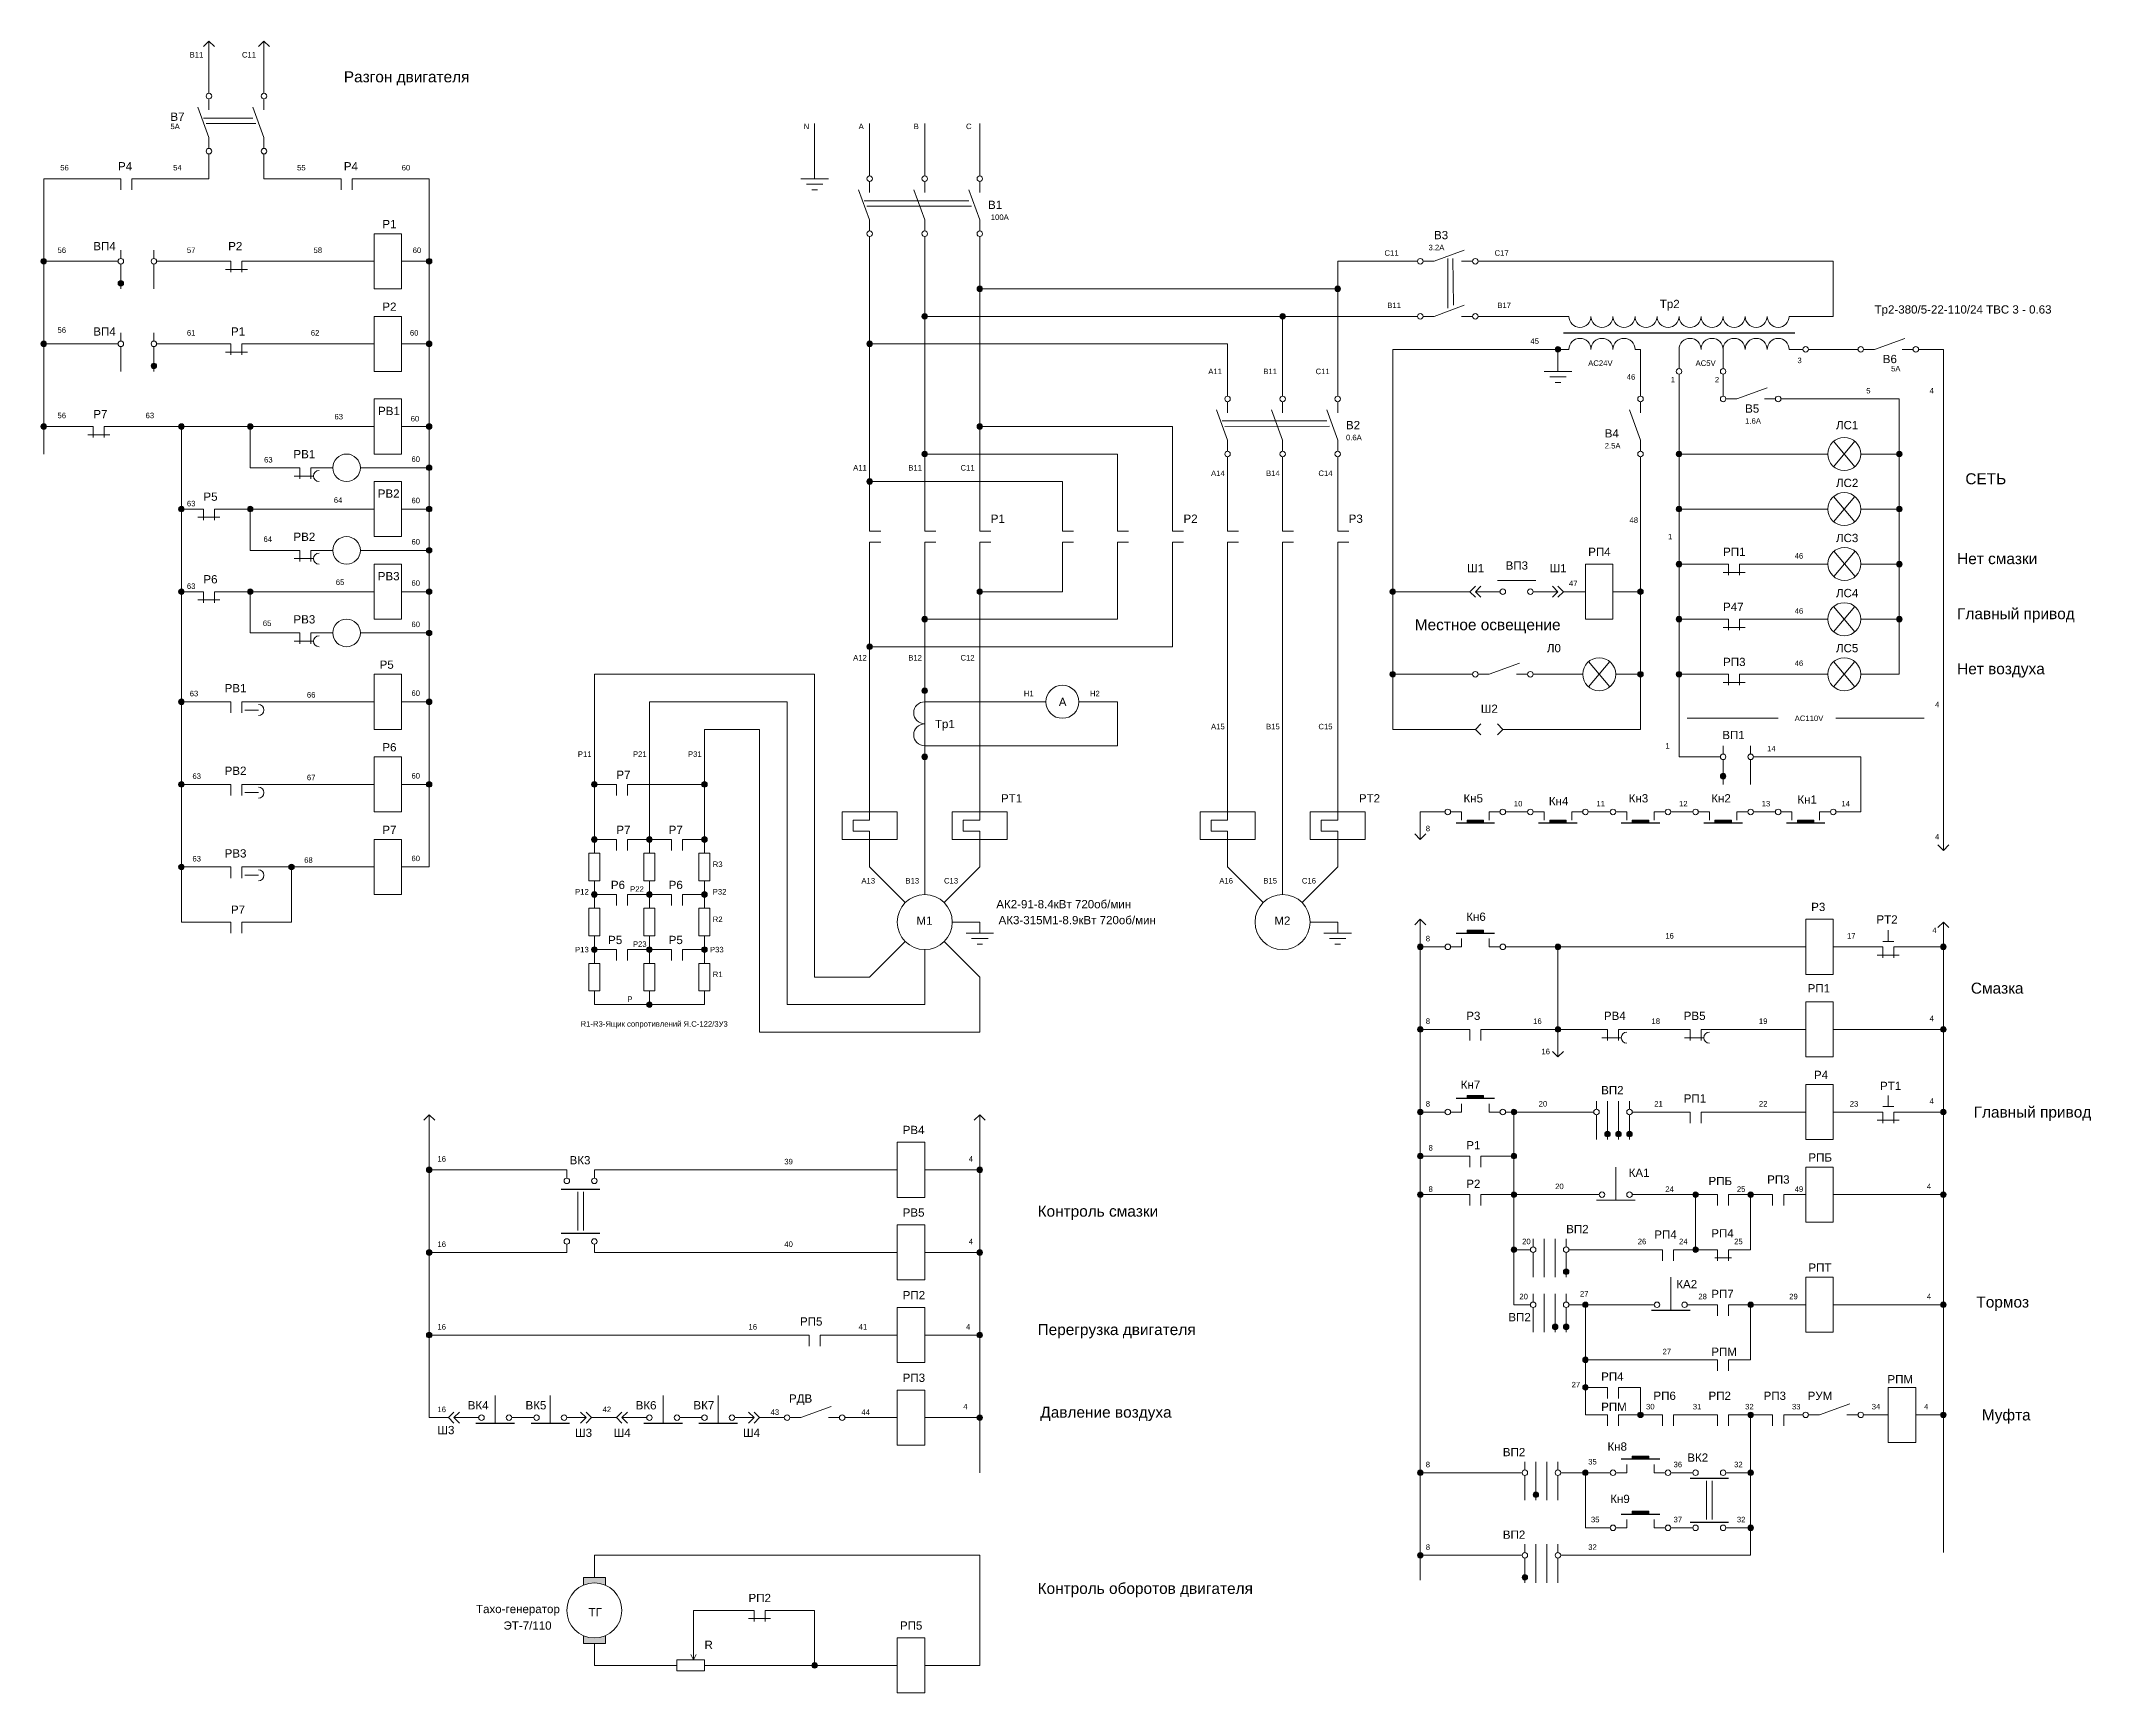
# Model space of a CAD drawing. Header units: millimetres. Extents: x 2474 to 8476, y -100 to 2402.
# Drawn here: x 2979.5 to 3351.8, y 1750 to 2050 of the extents above; entities that cross this region are included whole.
import ezdxf

# ---------------------------------------------------------------- set-up
doc = ezdxf.new("R2010")
doc.units = ezdxf.units.MM
doc.layers.get('0').update_dxf_attribs({"lineweight": 20})
doc.styles.get("Standard").update_dxf_attribs({"font": 'arial.ttf'})

msp = doc.modelspace()

# ---------------------------------------------------------------- hatches: boundary and pattern name
h = msp.add_hatch(color=256)
h.dxf.hatch_style = 1
h.paths.add_polyline_path([(2980.5, 2010, 1), (2979.5, 2010, 1)])
h = msp.add_hatch(color=256)
h.dxf.hatch_style = 1
h.paths.add_polyline_path([(3050.5, 2010, 1), (3049.5, 2010, 1)])
h = msp.add_hatch(color=256)
h.dxf.hatch_style = 1
h.paths.add_polyline_path([(2994.5, 2006, 1), (2993.5, 2006, 1)])
h = msp.add_hatch(color=256)
h.dxf.hatch_style = 1
h.paths.add_polyline_path([(3150.5, 2005, 1), (3149.5, 2005, 1)])
h = msp.add_hatch(color=256)
h.dxf.hatch_style = 1
h.paths.add_polyline_path([(3215.5, 2005, 1), (3214.5, 2005, 1)])
h = msp.add_hatch(color=256)
h.dxf.hatch_style = 1
h.paths.add_polyline_path([(3140.5, 2000, 1), (3139.5, 2000, 1)])
h = msp.add_hatch(color=256)
h.dxf.hatch_style = 1
h.paths.add_polyline_path([(3205.5, 2000, 1), (3204.5, 2000, 1)])
h = msp.add_hatch(color=256)
h.dxf.hatch_style = 1
h.paths.add_polyline_path([(2980.5, 1995, 1), (2979.5, 1995, 1)])
h = msp.add_hatch(color=256)
h.dxf.hatch_style = 1
h.paths.add_polyline_path([(3050.5, 1995, 1), (3049.5, 1995, 1)])
h = msp.add_hatch(color=256)
h.dxf.hatch_style = 1
h.paths.add_polyline_path([(3130.5, 1995, 1), (3129.5, 1995, 1)])
h = msp.add_hatch(color=256)
h.dxf.hatch_style = 1
h.paths.add_polyline_path([(3255.5, 1994, 1), (3254.5, 1994, 1)])
h = msp.add_hatch(color=256)
h.dxf.hatch_style = 1
h.paths.add_polyline_path([(3000.5, 1991, 1), (2999.5, 1991, 1)])
h = msp.add_hatch(color=256)
h.dxf.hatch_style = 1
h.paths.add_polyline_path([(2980.5, 1980, 1), (2979.5, 1980, 1)])
h = msp.add_hatch(color=256)
h.dxf.hatch_style = 1
h.paths.add_polyline_path([(3005.5, 1980, 1), (3004.5, 1980, 1)])
h = msp.add_hatch(color=256)
h.dxf.hatch_style = 1
h.paths.add_polyline_path([(3018, 1980, 1), (3017, 1980, 1)])
h = msp.add_hatch(color=256)
h.dxf.hatch_style = 1
h.paths.add_polyline_path([(3050.5, 1980, 1), (3049.5, 1980, 1)])
h = msp.add_hatch(color=256)
h.dxf.hatch_style = 1
h.paths.add_polyline_path([(3150.5, 1980, 1), (3149.5, 1980, 1)])
h = msp.add_hatch(color=256)
h.dxf.hatch_style = 1
h.paths.add_polyline_path([(3140.5, 1975, 1), (3139.5, 1975, 1)])
h = msp.add_hatch(color=256)
h.dxf.hatch_style = 1
h.paths.add_polyline_path([(3277.5, 1975, 1), (3276.5, 1975, 1)])
h = msp.add_hatch(color=256)
h.dxf.hatch_style = 1
h.paths.add_polyline_path([(3317.5, 1975, 1), (3316.5, 1975, 1)])
h = msp.add_hatch(color=256)
h.dxf.hatch_style = 1
h.paths.add_polyline_path([(3050.5, 1972.5, 1), (3049.5, 1972.5, 1)])
h = msp.add_hatch(color=256)
h.dxf.hatch_style = 1
h.paths.add_polyline_path([(3130.5, 1970, 1), (3129.5, 1970, 1)])
h = msp.add_hatch(color=256)
h.dxf.hatch_style = 1
h.paths.add_polyline_path([(3005.5, 1965, 1), (3004.5, 1965, 1)])
h = msp.add_hatch(color=256)
h.dxf.hatch_style = 1
h.paths.add_polyline_path([(3018, 1965, 1), (3017, 1965, 1)])
h = msp.add_hatch(color=256)
h.dxf.hatch_style = 1
h.paths.add_polyline_path([(3050.5, 1965, 1), (3049.5, 1965, 1)])
h = msp.add_hatch(color=256)
h.dxf.hatch_style = 1
h.paths.add_polyline_path([(3277.5, 1965, 1), (3276.5, 1965, 1)])
h = msp.add_hatch(color=256)
h.dxf.hatch_style = 1
h.paths.add_polyline_path([(3317.5, 1965, 1), (3316.5, 1965, 1)])
h = msp.add_hatch(color=256)
h.dxf.hatch_style = 1
h.paths.add_polyline_path([(3050.5, 1957.5, 1), (3049.5, 1957.5, 1)])
h = msp.add_hatch(color=256)
h.dxf.hatch_style = 1
h.paths.add_polyline_path([(3277.5, 1955, 1), (3276.5, 1955, 1)])
h = msp.add_hatch(color=256)
h.dxf.hatch_style = 1
h.paths.add_polyline_path([(3317.5, 1955, 1), (3316.5, 1955, 1)])
h = msp.add_hatch(color=256)
h.dxf.hatch_style = 1
h.paths.add_polyline_path([(3005.5, 1950, 1), (3004.5, 1950, 1)])
h = msp.add_hatch(color=256)
h.dxf.hatch_style = 1
h.paths.add_polyline_path([(3018, 1950, 1), (3017, 1950, 1)])
h = msp.add_hatch(color=256)
h.dxf.hatch_style = 1
h.paths.add_polyline_path([(3050.5, 1950, 1), (3049.5, 1950, 1)])
h = msp.add_hatch(color=256)
h.dxf.hatch_style = 1
h.paths.add_polyline_path([(3150.5, 1950, 1), (3149.5, 1950, 1)])
h = msp.add_hatch(color=256)
h.dxf.hatch_style = 1
h.paths.add_polyline_path([(3225.5, 1950, 1), (3224.5, 1950, 1)])
h = msp.add_hatch(color=256)
h.dxf.hatch_style = 1
h.paths.add_polyline_path([(3270.5, 1950, 1), (3269.5, 1950, 1)])
h = msp.add_hatch(color=256)
h.dxf.hatch_style = 1
h.paths.add_polyline_path([(3140.5, 1945, 1), (3139.5, 1945, 1)])
h = msp.add_hatch(color=256)
h.dxf.hatch_style = 1
h.paths.add_polyline_path([(3277.5, 1945, 1), (3276.5, 1945, 1)])
h = msp.add_hatch(color=256)
h.dxf.hatch_style = 1
h.paths.add_polyline_path([(3317.5, 1945, 1), (3316.5, 1945, 1)])
h = msp.add_hatch(color=256)
h.dxf.hatch_style = 1
h.paths.add_polyline_path([(3050.5, 1942.5, 1), (3049.5, 1942.5, 1)])
h = msp.add_hatch(color=256)
h.dxf.hatch_style = 1
h.paths.add_polyline_path([(3130.5, 1940, 1), (3129.5, 1940, 1)])
h = msp.add_hatch(color=256)
h.dxf.hatch_style = 1
h.paths.add_polyline_path([(3140.5, 1932, 1), (3139.5, 1932, 1)])
h = msp.add_hatch(color=256)
h.dxf.hatch_style = 1
h.paths.add_polyline_path([(3225.5, 1935, 1), (3224.5, 1935, 1)])
h = msp.add_hatch(color=256)
h.dxf.hatch_style = 1
h.paths.add_polyline_path([(3270.5, 1935, 1), (3269.5, 1935, 1)])
h = msp.add_hatch(color=256)
h.dxf.hatch_style = 1
h.paths.add_polyline_path([(3277.5, 1935, 1), (3276.5, 1935, 1)])
h = msp.add_hatch(color=256)
h.dxf.hatch_style = 1
h.paths.add_polyline_path([(3005.5, 1930, 1), (3004.5, 1930, 1)])
h = msp.add_hatch(color=256)
h.dxf.hatch_style = 1
h.paths.add_polyline_path([(3050.5, 1930, 1), (3049.5, 1930, 1)])
h = msp.add_hatch(color=256)
h.dxf.hatch_style = 1
h.paths.add_polyline_path([(3140.5, 1920, 1), (3139.5, 1920, 1)])
h = msp.add_hatch(color=256)
h.dxf.hatch_style = 1
h.paths.add_polyline_path([(3005.5, 1915, 1), (3004.5, 1915, 1)])
h = msp.add_hatch(color=256)
h.dxf.hatch_style = 1
h.paths.add_polyline_path([(3050.5, 1915, 1), (3049.5, 1915, 1)])
h = msp.add_hatch(color=256)
h.dxf.hatch_style = 1
h.paths.add_polyline_path([(3080.5, 1915, 1), (3079.5, 1915, 1)])
h = msp.add_hatch(color=256)
h.dxf.hatch_style = 1
h.paths.add_polyline_path([(3100.5, 1915, 1), (3099.5, 1915, 1)])
h = msp.add_hatch(color=256)
h.dxf.hatch_style = 1
h.paths.add_polyline_path([(3285.5, 1916.5, 1), (3284.5, 1916.5, 1)])
h = msp.add_hatch(color=256)
h.dxf.hatch_style = 1
h.paths.add_polyline_path([(3241.5, 1908.5), (3238.5, 1908.5), (3238.5, 1908), (3241.5, 1908)])
h = msp.add_hatch(color=256)
h.dxf.hatch_style = 1
h.paths.add_polyline_path([(3256.5, 1908.5), (3253.5, 1908.5), (3253.5, 1908), (3256.5, 1908)])
h = msp.add_hatch(color=256)
h.dxf.hatch_style = 1
h.paths.add_polyline_path([(3271.5, 1908.5), (3268.5, 1908.5), (3268.5, 1908), (3271.5, 1908)])
h = msp.add_hatch(color=256)
h.dxf.hatch_style = 1
h.paths.add_polyline_path([(3286.5, 1908.5), (3283.5, 1908.5), (3283.5, 1908), (3286.5, 1908)])
h = msp.add_hatch(color=256)
h.dxf.hatch_style = 1
h.paths.add_polyline_path([(3301.5, 1908.5), (3298.5, 1908.5), (3298.5, 1908), (3301.5, 1908)])
h = msp.add_hatch(color=256)
h.dxf.hatch_style = 1
h.paths.add_polyline_path([(3080.5, 1905, 1), (3079.5, 1905, 1)])
h = msp.add_hatch(color=256)
h.dxf.hatch_style = 1
h.paths.add_polyline_path([(3090.5, 1905, 1), (3089.5, 1905, 1)])
h = msp.add_hatch(color=256)
h.dxf.hatch_style = 1
h.paths.add_polyline_path([(3100.5, 1905, 1), (3099.5, 1905, 1)])
h = msp.add_hatch(color=256)
h.dxf.hatch_style = 1
h.paths.add_polyline_path([(3005.5, 1900, 1), (3004.5, 1900, 1)])
h = msp.add_hatch(color=256)
h.dxf.hatch_style = 1
h.paths.add_polyline_path([(3025.5, 1900, 1), (3024.5, 1900, 1)])
h = msp.add_hatch(color=256)
h.dxf.hatch_style = 1
h.paths.add_polyline_path([(3080.5, 1895, 1), (3079.5, 1895, 1)])
h = msp.add_hatch(color=256)
h.dxf.hatch_style = 1
h.paths.add_polyline_path([(3090.5, 1895, 1), (3089.5, 1895, 1)])
h = msp.add_hatch(color=256)
h.dxf.hatch_style = 1
h.paths.add_polyline_path([(3100.5, 1895, 1), (3099.5, 1895, 1)])
h = msp.add_hatch(color=256)
h.dxf.hatch_style = 1
h.paths.add_polyline_path([(3241.5, 1888.5), (3238.5, 1888.5), (3238.5, 1888), (3241.5, 1888)])
h = msp.add_hatch(color=256)
h.dxf.hatch_style = 1
h.paths.add_polyline_path([(3080.5, 1885, 1), (3079.5, 1885, 1)])
h = msp.add_hatch(color=256)
h.dxf.hatch_style = 1
h.paths.add_polyline_path([(3090.5, 1885, 1), (3089.5, 1885, 1)])
h = msp.add_hatch(color=256)
h.dxf.hatch_style = 1
h.paths.add_polyline_path([(3100.5, 1885, 1), (3099.5, 1885, 1)])
h = msp.add_hatch(color=256)
h.dxf.hatch_style = 1
h.paths.add_polyline_path([(3230.5, 1885.5, 1), (3229.5, 1885.5, 1)])
h = msp.add_hatch(color=256)
h.dxf.hatch_style = 1
h.paths.add_polyline_path([(3255.5, 1885.5, 1), (3254.5, 1885.5, 1)])
h = msp.add_hatch(color=256)
h.dxf.hatch_style = 1
h.paths.add_polyline_path([(3325.5, 1885.5, 1), (3324.5, 1885.5, 1)])
h = msp.add_hatch(color=256)
h.dxf.hatch_style = 1
h.paths.add_polyline_path([(3090.5, 1875, 1), (3089.5, 1875, 1)])
h = msp.add_hatch(color=256)
h.dxf.hatch_style = 1
h.paths.add_polyline_path([(3230.5, 1870.5, 1), (3229.5, 1870.5, 1)])
h = msp.add_hatch(color=256)
h.dxf.hatch_style = 1
h.paths.add_polyline_path([(3255.5, 1870.5, 1), (3254.5, 1870.5, 1)])
h = msp.add_hatch(color=256)
h.dxf.hatch_style = 1
h.paths.add_polyline_path([(3325.5, 1870.5, 1), (3324.5, 1870.5, 1)])
h = msp.add_hatch(color=256)
h.dxf.hatch_style = 1
h.paths.add_polyline_path([(3241.5, 1858.5), (3238.5, 1858.5), (3238.5, 1858), (3241.5, 1858)])
h = msp.add_hatch(color=256)
h.dxf.hatch_style = 1
h.paths.add_polyline_path([(3230.5, 1855.5, 1), (3229.5, 1855.5, 1)])
h = msp.add_hatch(color=256)
h.dxf.hatch_style = 1
h.paths.add_polyline_path([(3247.5, 1855.5, 1), (3246.5, 1855.5, 1)])
h = msp.add_hatch(color=256)
h.dxf.hatch_style = 1
h.paths.add_polyline_path([(3325.5, 1855.5, 1), (3324.5, 1855.5, 1)])
h = msp.add_hatch(color=256)
h.dxf.hatch_style = 1
h.paths.add_polyline_path([(3264.5, 1851.5, 1), (3263.5, 1851.5, 1)])
h = msp.add_hatch(color=256)
h.dxf.hatch_style = 1
h.paths.add_polyline_path([(3266.5, 1851.5, 1), (3265.5, 1851.5, 1)])
h = msp.add_hatch(color=256)
h.dxf.hatch_style = 1
h.paths.add_polyline_path([(3268.5, 1851.5, 1), (3267.5, 1851.5, 1)])
h = msp.add_hatch(color=256)
h.dxf.hatch_style = 1
h.paths.add_polyline_path([(3230.5, 1847.5, 1), (3229.5, 1847.5, 1)])
h = msp.add_hatch(color=256)
h.dxf.hatch_style = 1
h.paths.add_polyline_path([(3247.5, 1847.5, 1), (3246.5, 1847.5, 1)])
h = msp.add_hatch(color=256)
h.dxf.hatch_style = 1
h.paths.add_polyline_path([(3050.5, 1845, 1), (3049.5, 1845, 1)])
h = msp.add_hatch(color=256)
h.dxf.hatch_style = 1
h.paths.add_polyline_path([(3150.5, 1845, 1), (3149.5, 1845, 1)])
h = msp.add_hatch(color=256)
h.dxf.hatch_style = 1
h.paths.add_polyline_path([(3230.5, 1840.5, 1), (3229.5, 1840.5, 1)])
h = msp.add_hatch(color=256)
h.dxf.hatch_style = 1
h.paths.add_polyline_path([(3247.5, 1840.5, 1), (3246.5, 1840.5, 1)])
h = msp.add_hatch(color=256)
h.dxf.hatch_style = 1
h.paths.add_polyline_path([(3280.5, 1840.5, 1), (3279.5, 1840.5, 1)])
h = msp.add_hatch(color=256)
h.dxf.hatch_style = 1
h.paths.add_polyline_path([(3290.5, 1840.5, 1), (3289.5, 1840.5, 1)])
h = msp.add_hatch(color=256)
h.dxf.hatch_style = 1
h.paths.add_polyline_path([(3325.5, 1840.5, 1), (3324.5, 1840.5, 1)])
h = msp.add_hatch(color=256)
h.dxf.hatch_style = 1
h.paths.add_polyline_path([(3050.5, 1830, 1), (3049.5, 1830, 1)])
h = msp.add_hatch(color=256)
h.dxf.hatch_style = 1
h.paths.add_polyline_path([(3150.5, 1830, 1), (3149.5, 1830, 1)])
h = msp.add_hatch(color=256)
h.dxf.hatch_style = 1
h.paths.add_polyline_path([(3247.5, 1830.5, 1), (3246.5, 1830.5, 1)])
h = msp.add_hatch(color=256)
h.dxf.hatch_style = 1
h.paths.add_polyline_path([(3280.5, 1830.5, 1), (3279.5, 1830.5, 1)])
h = msp.add_hatch(color=256)
h.dxf.hatch_style = 1
h.paths.add_polyline_path([(3257, 1826.5, 1), (3256, 1826.5, 1)])
h = msp.add_hatch(color=256)
h.dxf.hatch_style = 1
h.paths.add_polyline_path([(3260.5, 1820.5, 1), (3259.5, 1820.5, 1)])
h = msp.add_hatch(color=256)
h.dxf.hatch_style = 1
h.paths.add_polyline_path([(3290.5, 1820.5, 1), (3289.5, 1820.5, 1)])
h = msp.add_hatch(color=256)
h.dxf.hatch_style = 1
h.paths.add_polyline_path([(3325.5, 1820.5, 1), (3324.5, 1820.5, 1)])
h = msp.add_hatch(color=256)
h.dxf.hatch_style = 1
h.paths.add_polyline_path([(3255, 1816.5, 1), (3254, 1816.5, 1)])
h = msp.add_hatch(color=256)
h.dxf.hatch_style = 1
h.paths.add_polyline_path([(3257, 1816.5, 1), (3256, 1816.5, 1)])
h = msp.add_hatch(color=256)
h.dxf.hatch_style = 1
h.paths.add_polyline_path([(3050.5, 1815, 1), (3049.5, 1815, 1)])
h = msp.add_hatch(color=256)
h.dxf.hatch_style = 1
h.paths.add_polyline_path([(3150.5, 1815, 1), (3149.5, 1815, 1)])
h = msp.add_hatch(color=256)
h.dxf.hatch_style = 1
h.paths.add_polyline_path([(3260.5, 1810.5, 1), (3259.5, 1810.5, 1)])
h = msp.add_hatch(color=256)
h.dxf.hatch_style = 1
h.paths.add_polyline_path([(3260.5, 1805.5, 1), (3259.5, 1805.5, 1)])
h = msp.add_hatch(color=256)
h.dxf.hatch_style = 1
h.paths.add_polyline_path([(3150.5, 1800, 1), (3149.5, 1800, 1)])
h = msp.add_hatch(color=256)
h.dxf.hatch_style = 1
h.paths.add_polyline_path([(3270.5, 1800.5, 1), (3269.5, 1800.5, 1)])
h = msp.add_hatch(color=256)
h.dxf.hatch_style = 1
h.paths.add_polyline_path([(3290.5, 1800.5, 1), (3289.5, 1800.5, 1)])
h = msp.add_hatch(color=256)
h.dxf.hatch_style = 1
h.paths.add_polyline_path([(3325.5, 1800.5, 1), (3324.5, 1800.5, 1)])
h = msp.add_hatch(color=256)
h.dxf.hatch_style = 1
h.paths.add_polyline_path([(3271.5, 1793), (3268.5, 1793), (3268.5, 1792.5), (3271.5, 1792.5)])
h = msp.add_hatch(color=256)
h.dxf.hatch_style = 1
h.paths.add_polyline_path([(3230.5, 1790, 1), (3229.5, 1790, 1)])
h = msp.add_hatch(color=256)
h.dxf.hatch_style = 1
h.paths.add_polyline_path([(3260.5, 1790, 1), (3259.5, 1790, 1)])
h = msp.add_hatch(color=256)
h.dxf.hatch_style = 1
h.paths.add_polyline_path([(3290.5, 1790, 1), (3289.5, 1790, 1)])
h = msp.add_hatch(color=256)
h.dxf.hatch_style = 1
h.paths.add_polyline_path([(3251.5, 1786, 1), (3250.5, 1786, 1)])
h = msp.add_hatch(color=256)
h.dxf.hatch_style = 1
h.paths.add_polyline_path([(3271.5, 1783), (3268.5, 1783), (3268.5, 1782.5), (3271.5, 1782.5)])
h = msp.add_hatch(color=256)
h.dxf.hatch_style = 1
h.paths.add_polyline_path([(3290.5, 1780, 1), (3289.5, 1780, 1)])
h = msp.add_hatch(color=256)
h.dxf.hatch_style = 1
h.paths.add_polyline_path([(3230.5, 1775, 1), (3229.5, 1775, 1)])
h = msp.add_hatch(color=256)
h.dxf.hatch_style = 1
h.paths.add_polyline_path([(3082, 1771), (3078, 1771), (3078, 1769.583, -0.2087122), (3082, 1769.583)])
h.paths.add_polyline_path([(3082, 1760.417, -0.2087122), (3078, 1760.417), (3078, 1759), (3082, 1759)])
h = msp.add_hatch(color=256)
h.dxf.hatch_style = 1
h.paths.add_polyline_path([(3249.5, 1771, 1), (3248.5, 1771, 1)])
h = msp.add_hatch(color=256)
h.dxf.hatch_style = 1
h.paths.add_polyline_path([(3120.5, 1755, 1), (3119.5, 1755, 1)])

# ---------------------------------------------------------------- linework, layer by layer
for p, q in [((3009, 2049), (3010, 2050)), ((3010, 2050), (3010, 2040.5)), ((3010, 2050), (3011, 2049)), ((3019, 2049), (3020, 2050)), ((3020, 2050), (3020, 2040.5)), ((3020, 2050), (3021, 2049)), ((3010, 2032.5), (3008, 2038)), ((3010, 2039.5), (3010, 2037.5)), ((3020, 2032.5), (3018, 2038)), ((3020, 2039.5), (3020, 2037.5)), ((3009, 2036), (3018, 2036)), ((3009.5, 2035), (3018.5, 2035.013)), ((3120, 2035), (3120, 2025)), ((3130, 2025.5), (3130, 2035)), ((3140, 2025.5), (3140, 2035)), ((3150, 2025.5), (3150, 2035)), ((3010, 2032.5), (3010, 2030.5)), ((3010, 2029.5), (3010, 2025)), ((3020, 2032.5), (3020, 2030.5)), ((3020, 2029.5), (3020, 2025)), ((2980, 2025), (2980, 1975)), ((2980, 2025), (2990, 2025)), ((2990, 2025), (2994, 2025)), ((2994, 2025), (2994, 2023)), ((3000, 2025), (2996, 2025)), ((2996, 2025), (2996, 2024)), ((2996, 2024), (2996, 2023)), ((3010, 2025), (2999.5, 2025)), ((3020, 2025), (3030, 2025)), ((3030, 2025), (3034, 2025)), ((3034, 2025), (3034, 2023)), ((3040, 2025), (3036, 2025)), ((3036, 2025), (3036, 2024)), ((3036, 2024), (3036, 2023)), ((3040, 2025), (3050, 2025)), ((3050, 2025), (3050, 1900)), ((3117.5, 2025), (3122.5, 2025)), ((3118.5, 2024), (3121.5, 2024)), ((3119.5, 2023), (3120.5, 2023)), ((3130, 2017.5), (3128, 2023)), ((3130, 2024.5), (3130, 2022.5)), ((3140, 2017.5), (3138, 2023)), ((3140, 2024.5), (3140, 2022.5)), ((3150, 2017.5), (3148, 2023)), ((3150, 2024.5), (3150, 2022.5)), ((3129, 2021), (3148, 2021)), ((3129.5, 2020), (3148.5, 2020.028)), ((3130, 2017.5), (3130, 2015.5)), ((3130, 2014.5), (3130, 1965)), ((3140, 2017.5), (3140, 2015.5)), ((3140, 2014.5), (3140, 1965)), ((3150, 2017.5), (3150, 2015.5)), ((3150, 2014.5), (3150, 1965)), ((2994, 2012), (2994, 2010.5)), ((3000, 2012), (3000, 2010.5)), ((3232.5, 2010), (3238, 2012)), ((2993.5, 2010), (2980, 2010)), ((2994, 2009.5), (2994, 2005)), ((3000, 2009.5), (3000, 2005)), ((3010, 2010), (3000.5, 2010)), ((3010, 2010), (3014, 2010)), ((3013, 2008.5), (3017, 2008.5)), ((3014, 2010), (3014, 2008)), ((3020, 2010), (3016, 2010)), ((3016, 2010), (3016, 2009)), ((3016, 2009), (3016, 2008)), ((3020, 2010), (3040, 2010)), ((3045, 2010), (3050, 2010)), ((3229.5, 2010), (3215, 2010)), ((3215, 2010), (3215, 2005)), ((3232.5, 2010), (3230.5, 2010)), ((3235, 2010.5), (3235, 2001.5)), ((3235.924, 2010.499), (3236.062, 2002.001)), ((3239.5, 2010), (3237.5, 2010)), ((3240.5, 2010), (3305, 2010)), ((3305, 2010), (3305, 2000)), ((3150, 2005), (3215, 2005)), ((3215, 2005), (3215, 1985.5)), ((3140, 2000), (3229.5, 2000)), ((3205, 2000), (3205, 1985.5)), ((3232.5, 2000), (3230.5, 2000)), ((3232.5, 2000), (3238, 2002)), ((3239.5, 2000), (3237.5, 2000)), ((3240.5, 2000), (3257, 2000)), ((3305, 2000), (3297, 2000)), ((2994, 1997), (2994, 1995.5)), ((3000, 1997), (3000, 1995.5)), ((3312.5, 1994), (3318, 1996)), ((2993.5, 1995), (2980, 1995)), ((2994, 1994.5), (2994, 1990)), ((3000, 1994.5), (3000, 1990)), ((3010, 1995), (3000.5, 1995)), ((3010, 1995), (3014, 1995)), ((3013, 1993.5), (3017, 1993.5)), ((3014, 1995), (3014, 1993)), ((3020, 1995), (3016, 1995)), ((3016, 1995), (3016, 1994)), ((3016, 1994), (3016, 1993)), ((3020, 1995), (3040, 1995)), ((3045, 1995), (3050, 1995)), ((3130, 1995), (3195, 1995)), ((3195, 1995), (3195, 1985.5)), ((3257, 1994), (3225, 1994)), ((3225, 1994), (3225, 1925)), ((3255, 1994), (3255, 1990)), ((3269, 1994), (3270, 1994)), ((3270, 1994), (3270, 1985.5)), ((3277, 1994), (3277, 1990.5)), ((3285, 1994), (3285, 1990.5)), ((3297, 1994), (3299.5, 1994)), ((3300.5, 1994), (3309.5, 1994)), ((3312.5, 1994), (3310.5, 1994)), ((3319.5, 1994), (3317.5, 1994)), ((3320.5, 1994), (3325, 1994)), ((3325, 1994), (3325, 1903)), ((3252.5, 1990), (3257.5, 1990)), ((3253.5, 1989), (3256.5, 1989)), ((3277, 1989.5), (3277, 1920)), ((3285, 1989.5), (3285, 1985.5)), ((3195, 1984.5), (3195, 1982.5)), ((3205, 1984.5), (3205, 1982.5)), ((3215, 1984.5), (3215, 1982.5)), ((3254.5, 1988), (3255.5, 1988)), ((3270, 1984.5), (3270, 1982.5)), ((3287.5, 1985), (3285.5, 1985)), ((3287.5, 1985), (3293, 1987)), ((3294.5, 1985), (3292.5, 1985)), ((3295.5, 1985), (3317, 1985)), ((3317, 1935), (3317, 1985)), ((3195, 1977.5), (3193, 1983)), ((3194, 1981), (3213, 1981)), ((3205, 1977.5), (3203, 1983)), ((3215, 1977.5), (3213, 1983)), ((3270, 1977.5), (3268, 1983)), ((2980, 1980), (2985, 1980)), ((2985, 1980), (2989, 1980)), ((2988, 1978.5), (2992, 1978.5)), ((2989, 1980), (2989, 1978)), ((2995, 1980), (2991, 1980)), ((2991, 1980), (2991, 1979)), ((2991, 1979), (2991, 1978)), ((2995, 1980), (3040, 1980)), ((3005, 1980), (3005, 1900)), ((3017.5, 1972.5), (3017.5, 1980)), ((3045, 1980), (3050, 1980)), ((3150, 1980), (3185, 1980)), ((3185, 1980), (3185, 1965)), ((3194.5, 1980), (3213.5, 1980.028)), ((3195, 1977.5), (3195, 1975.5)), ((3205, 1977.5), (3205, 1975.5)), ((3215, 1977.5), (3215, 1975.5)), ((3270, 1977.5), (3270, 1975.5)), ((3308.921, 1977.305), (3305.079, 1972.695)), ((3305.079, 1977.305), (3308.921, 1972.695)), ((3140, 1975), (3175, 1975)), ((3175, 1975), (3175, 1965)), ((3195, 1974.5), (3195, 1965)), ((3205, 1974.5), (3205, 1965)), ((3215, 1974.5), (3215, 1965)), ((3270, 1925), (3270, 1974.5)), ((3304, 1975), (3277, 1975)), ((3310, 1975), (3317, 1975)), ((3022.5, 1972.5), (3017.5, 1972.5)), ((3022.5, 1972.5), (3026.5, 1972.5)), ((3025.5, 1971), (3029, 1971)), ((3026.5, 1972.5), (3026.5, 1970.5)), ((3032.5, 1972.5), (3028.5, 1972.5)), ((3028.5, 1972.5), (3028.5, 1971.5)), ((3028.5, 1971.5), (3028.5, 1970.5)), ((3037.5, 1972.5), (3050, 1972.5)), ((3130, 1970), (3165, 1970)), ((3165, 1970), (3165, 1965)), ((3308.921, 1967.305), (3305.079, 1962.695)), ((3305.079, 1967.305), (3308.921, 1962.695)), ((3005, 1965), (3009, 1965)), ((3008, 1963.5), (3012, 1963.5)), ((3009, 1965), (3009, 1963)), ((3015, 1965), (3011, 1965)), ((3011, 1965), (3011, 1964)), ((3011, 1964), (3011, 1963)), ((3015, 1965), (3040, 1965)), ((3017.5, 1957.5), (3017.5, 1965)), ((3045, 1965), (3050, 1965)), ((3130, 1965), (3130, 1961)), ((3140, 1965), (3140, 1961)), ((3150, 1965), (3150, 1961)), ((3165, 1965), (3165, 1961)), ((3175, 1965), (3175, 1961)), ((3185, 1965), (3185, 1961)), ((3195, 1965), (3195, 1961)), ((3205, 1965), (3205, 1961)), ((3215, 1965), (3215, 1961)), ((3304, 1965), (3277, 1965)), ((3310, 1965), (3317, 1965)), ((3130, 1961), (3132, 1961)), ((3130, 1955), (3130, 1959)), ((3130, 1959), (3132, 1959)), ((3140, 1961), (3142, 1961)), ((3140, 1955), (3140, 1959)), ((3140, 1959), (3142, 1959)), ((3150, 1961), (3152, 1961)), ((3150, 1955), (3150, 1959)), ((3150, 1959), (3152, 1959)), ((3165, 1961), (3167, 1961)), ((3165, 1955), (3165, 1959)), ((3165, 1959), (3167, 1959)), ((3175, 1961), (3177, 1961)), ((3175, 1955), (3175, 1959)), ((3175, 1959), (3177, 1959)), ((3185, 1961), (3187, 1961)), ((3185, 1955), (3185, 1959)), ((3185, 1959), (3187, 1959)), ((3195, 1961), (3197, 1961)), ((3195, 1955), (3195, 1959)), ((3195, 1959), (3197, 1959)), ((3205, 1961), (3207, 1961)), ((3205, 1955), (3205, 1959)), ((3205, 1959), (3207, 1959)), ((3215, 1961), (3217, 1961)), ((3215, 1955), (3215, 1959)), ((3215, 1959), (3217, 1959)), ((3022.5, 1957.5), (3017.5, 1957.5)), ((3022.5, 1957.5), (3026.5, 1957.5)), ((3025.5, 1956), (3029, 1956)), ((3026.5, 1957.5), (3026.5, 1955.5)), ((3032.5, 1957.5), (3028.5, 1957.5)), ((3028.5, 1957.5), (3028.5, 1956.5)), ((3028.5, 1956.5), (3028.5, 1955.5)), ((3037.5, 1957.5), (3050, 1957.5)), ((3130, 1955), (3130, 1910)), ((3140, 1955), (3140, 1900)), ((3150, 1955), (3150, 1910)), ((3165, 1955), (3165, 1950)), ((3175, 1955), (3175, 1945)), ((3185, 1955), (3185, 1940)), ((3195, 1955), (3195, 1910)), ((3205, 1955), (3205, 1900)), ((3215, 1955), (3215, 1910)), ((3282, 1955), (3277, 1955)), ((3286, 1955), (3282, 1955)), ((3286, 1953), (3286, 1955)), ((3292, 1955), (3288, 1955)), ((3288, 1955), (3288, 1953)), ((3292, 1955), (3304, 1955)), ((3308.956, 1957.334), (3305.115, 1952.725)), ((3305.115, 1957.334), (3308.956, 1952.725)), ((3310, 1955), (3317, 1955)), ((3239, 1950), (3240, 1951)), ((3240, 1950), (3241, 1951)), ((3244, 1952), (3251, 1952)), ((3255, 1950), (3254, 1951)), ((3256, 1950), (3255, 1951)), ((3289, 1953.5), (3285, 1953.5)), ((3005, 1950), (3009, 1950)), ((3008, 1948.5), (3012, 1948.5)), ((3009, 1950), (3009, 1948)), ((3015, 1950), (3011, 1950)), ((3011, 1950), (3011, 1949)), ((3011, 1949), (3011, 1948)), ((3015, 1950), (3040, 1950)), ((3017.5, 1942.5), (3017.5, 1950)), ((3045, 1950), (3050, 1950)), ((3165, 1950), (3150, 1950)), ((3239, 1950), (3225, 1950)), ((3239, 1950), (3240, 1949)), ((3240, 1950), (3244.5, 1950)), ((3240, 1950), (3241, 1949)), ((3250.5, 1950), (3255, 1950)), ((3255, 1950), (3254, 1949)), ((3256, 1950), (3255, 1949)), ((3260, 1950), (3256, 1950)), ((3265, 1950), (3270, 1950)), ((3308.921, 1947.305), (3305.079, 1942.695)), ((3305.079, 1947.305), (3308.921, 1942.695)), ((3175, 1945), (3140, 1945)), ((3282, 1945), (3277, 1945)), ((3286, 1945), (3282, 1945)), ((3289, 1943.5), (3285, 1943.5)), ((3286, 1943), (3286, 1945)), ((3292, 1945), (3288, 1945)), ((3288, 1945), (3288, 1943)), ((3292, 1945), (3304, 1945)), ((3310, 1945), (3317, 1945)), ((3022.5, 1942.5), (3017.5, 1942.5)), ((3022.5, 1942.5), (3026.5, 1942.5)), ((3025.5, 1941), (3029, 1941)), ((3026.5, 1942.5), (3026.5, 1940.5)), ((3032.5, 1942.5), (3028.5, 1942.5)), ((3028.5, 1942.5), (3028.5, 1941.5)), ((3028.5, 1941.5), (3028.5, 1940.5)), ((3037.5, 1942.5), (3050, 1942.5)), ((3185, 1940), (3130, 1940)), ((3242.5, 1935), (3248, 1937)), ((3264.421, 1937.305), (3260.579, 1932.695)), ((3260.579, 1937.305), (3264.421, 1932.695)), ((3308.921, 1937.305), (3305.079, 1932.695)), ((3305.079, 1937.305), (3308.921, 1932.695)), ((3080, 1935), (3080, 1902.5)), ((3120, 1935), (3080, 1935)), ((3120, 1880), (3120, 1935)), ((3225, 1935), (3239.5, 1935)), ((3242.5, 1935), (3240.5, 1935)), ((3249.5, 1935), (3247.5, 1935)), ((3250.5, 1935), (3259.5, 1935)), ((3265.5, 1935), (3270, 1935)), ((3282, 1935), (3277, 1935)), ((3286, 1935), (3282, 1935)), ((3289, 1933.5), (3285, 1933.5)), ((3286, 1933), (3286, 1935)), ((3292, 1935), (3288, 1935)), ((3288, 1935), (3288, 1933)), ((3292, 1935), (3304, 1935)), ((3310, 1935), (3317, 1935)), ((3005, 1930), (3010, 1930)), ((3010, 1930), (3014, 1930)), ((3014, 1930), (3014, 1928)), ((3020, 1930), (3016, 1930)), ((3016, 1930), (3016, 1929)), ((3016, 1929), (3016, 1928)), ((3020, 1930), (3040, 1930)), ((3045, 1930), (3050, 1930)), ((3090, 1930), (3090, 1902.5)), ((3115, 1930), (3090, 1930)), ((3115, 1875), (3115, 1930)), ((3140, 1930), (3162, 1930)), ((3168, 1930), (3175, 1930)), ((3175, 1930), (3175, 1922)), ((3016.5, 1928.5), (3019, 1928.5)), ((3100, 1925), (3100, 1902.5)), ((3110, 1925), (3100, 1925)), ((3110, 1870), (3110, 1925)), ((3225, 1925), (3240, 1925)), ((3240, 1925), (3241, 1926)), ((3240, 1925), (3241, 1924)), ((3244, 1926), (3245, 1925)), ((3245, 1925), (3244, 1924)), ((3245, 1925), (3270, 1925)), ((3278.5, 1927), (3295, 1927)), ((3305.5, 1927), (3321.5, 1927)), ((3140, 1922), (3175, 1922)), ((3285, 1922), (3285, 1920.5)), ((3290, 1922), (3290, 1920.5)), ((3277, 1920), (3284.5, 1920)), ((3285, 1919.5), (3285, 1915)), ((3290, 1919.5), (3290, 1915)), ((3290.5, 1920), (3310, 1920)), ((3310, 1920), (3310, 1910)), ((3005, 1915), (3010, 1915)), ((3010, 1915), (3014, 1915)), ((3014, 1915), (3014, 1913)), ((3020, 1915), (3016, 1915)), ((3016, 1915), (3016, 1914)), ((3016, 1914), (3016, 1913)), ((3020, 1915), (3040, 1915)), ((3045, 1915), (3050, 1915)), ((3080, 1915), (3084, 1915)), ((3084, 1915), (3084, 1913)), ((3090, 1915), (3086, 1915)), ((3086, 1915), (3086, 1914)), ((3086, 1914), (3086, 1913)), ((3090, 1915), (3100, 1915)), ((3016.5, 1913.5), (3019, 1913.5)), ((3130, 1910), (3130, 1908.5)), ((3150, 1910), (3150, 1908.5)), ((3195, 1910), (3195, 1908.5)), ((3215, 1910), (3215, 1908.5)), ((3234.5, 1910), (3230, 1910)), ((3230, 1910), (3230, 1905)), ((3235.5, 1910), (3237.5, 1910)), ((3237.5, 1910), (3237.5, 1908.5)), ((3244.5, 1910), (3242.5, 1910)), ((3242.5, 1910), (3242.5, 1908.5)), ((3245.5, 1910), (3249.5, 1910)), ((3250.5, 1910), (3252.5, 1910)), ((3252.5, 1910), (3252.5, 1908.5)), ((3259.5, 1910), (3257.5, 1910)), ((3257.5, 1910), (3257.5, 1908.5)), ((3260.5, 1910), (3264.5, 1910)), ((3265.5, 1910), (3267.5, 1910)), ((3267.5, 1910), (3267.5, 1908.5)), ((3274.5, 1910), (3272.5, 1910)), ((3272.5, 1910), (3272.5, 1908.5)), ((3275.5, 1910), (3279.5, 1910)), ((3280.5, 1910), (3282.5, 1910)), ((3282.5, 1910), (3282.5, 1908.5)), ((3289.5, 1910), (3287.5, 1910)), ((3287.5, 1910), (3287.5, 1908.5)), ((3290.5, 1910), (3294.5, 1910)), ((3295.5, 1910), (3297.5, 1910)), ((3297.5, 1910), (3297.5, 1908.5)), ((3304.5, 1910), (3302.5, 1910)), ((3302.5, 1910), (3302.5, 1908.5)), ((3305.5, 1910), (3310, 1910)), ((3130, 1908.5), (3127, 1908.5)), ((3127, 1908.5), (3127, 1906.5)), ((3127, 1906.5), (3130, 1906.5)), ((3130, 1906.5), (3130, 1905)), ((3150, 1908.5), (3147, 1908.5)), ((3147, 1908.5), (3147, 1906.5)), ((3147, 1906.5), (3150, 1906.5)), ((3150, 1906.5), (3150, 1905)), ((3195, 1908.5), (3192, 1908.5)), ((3192, 1908.5), (3192, 1906.5)), ((3192, 1906.5), (3195, 1906.5)), ((3195, 1906.5), (3195, 1905)), ((3215, 1908.5), (3212, 1908.5)), ((3212, 1908.5), (3212, 1906.5)), ((3212, 1906.5), (3215, 1906.5)), ((3215, 1906.5), (3215, 1905)), ((3238.5, 1908), (3238.5, 1908.5)), ((3238.5, 1908.5), (3241.5, 1908.5)), ((3241.5, 1908.5), (3241.5, 1908)), ((3253.5, 1908), (3253.5, 1908.5)), ((3253.5, 1908.5), (3256.5, 1908.5)), ((3256.5, 1908.5), (3256.5, 1908)), ((3268.5, 1908), (3268.5, 1908.5)), ((3268.5, 1908.5), (3271.5, 1908.5)), ((3271.5, 1908.5), (3271.5, 1908)), ((3283.5, 1908), (3283.5, 1908.5)), ((3283.5, 1908.5), (3286.5, 1908.5)), ((3286.5, 1908.5), (3286.5, 1908)), ((3298.5, 1908), (3298.5, 1908.5)), ((3298.5, 1908.5), (3301.5, 1908.5)), ((3301.5, 1908.5), (3301.5, 1908)), ((3080, 1905), (3084, 1905)), ((3084, 1905), (3084, 1903)), ((3090, 1905), (3086, 1905)), ((3086, 1905), (3086, 1904)), ((3086, 1904), (3086, 1903)), ((3090, 1905), (3094, 1905)), ((3094, 1905), (3094, 1903)), ((3100, 1905), (3096, 1905)), ((3096, 1905), (3096, 1904)), ((3096, 1904), (3096, 1903)), ((3130, 1905), (3130, 1900)), ((3150, 1905), (3150, 1900)), ((3195, 1905), (3195, 1900)), ((3215, 1905), (3215, 1900)), ((3229, 1906), (3230, 1905)), ((3230, 1905), (3231, 1906)), ((3324, 1904), (3325, 1903)), ((3325, 1903), (3326, 1904)), ((3005, 1900), (3010, 1900)), ((3005, 1900), (3005, 1890)), ((3010, 1900), (3014, 1900)), ((3014, 1900), (3014, 1898)), ((3020, 1900), (3016, 1900)), ((3016, 1900), (3016, 1899)), ((3016, 1899), (3016, 1898)), ((3020, 1900), (3040, 1900)), ((3025, 1900), (3025, 1890)), ((3045, 1900), (3050, 1900)), ((3130, 1900), (3136.464, 1893.536)), ((3140, 1900), (3140, 1895)), ((3150, 1900), (3143.536, 1893.536)), ((3195, 1900), (3201.464, 1893.536)), ((3205, 1900), (3205, 1895)), ((3215, 1900), (3208.536, 1893.536)), ((3016.5, 1898.5), (3019, 1898.5)), ((3080, 1897.5), (3080, 1892.5)), ((3090, 1897.5), (3090, 1892.5)), ((3100, 1897.5), (3100, 1892.5)), ((3080, 1895), (3084, 1895)), ((3084, 1895), (3084, 1893)), ((3090, 1895), (3086, 1895)), ((3086, 1895), (3086, 1894)), ((3086, 1894), (3086, 1893)), ((3090, 1895), (3094, 1895)), ((3094, 1895), (3094, 1893)), ((3100, 1895), (3096, 1895)), ((3096, 1895), (3096, 1894)), ((3096, 1894), (3096, 1893)), ((3005, 1890), (3010, 1890)), ((3010, 1890), (3014, 1890)), ((3014, 1890), (3014, 1888)), ((3020, 1890), (3016, 1890)), ((3016, 1890), (3016, 1889)), ((3016, 1889), (3016, 1888)), ((3025, 1890), (3020, 1890)), ((3145, 1890), (3150, 1890)), ((3147.5, 1888), (3152.5, 1888)), ((3150, 1890), (3150, 1888)), ((3210, 1890), (3215, 1890)), ((3212.5, 1888), (3217.5, 1888)), ((3215, 1890), (3215, 1888)), ((3229, 1889.5), (3230, 1890.5)), ((3230, 1890.5), (3230, 1770.5)), ((3230, 1890.5), (3231, 1889.5)), ((3238.5, 1888), (3238.5, 1888.5)), ((3238.5, 1888.5), (3241.5, 1888.5)), ((3241.5, 1888.5), (3241.5, 1888)), ((3315, 1888.5), (3315, 1886.5)), ((3325, 1890), (3324, 1889)), ((3325, 1890), (3325, 1775.5)), ((3325, 1890), (3326, 1889)), ((3080, 1887.5), (3080, 1882.5)), ((3080, 1885), (3084, 1885)), ((3084, 1885), (3084, 1883)), ((3090, 1885), (3086, 1885)), ((3086, 1885), (3086, 1884)), ((3086, 1884), (3086, 1883)), ((3090, 1887.5), (3090, 1882.5)), ((3090, 1885), (3094, 1885)), ((3094, 1885), (3094, 1883)), ((3100, 1885), (3096, 1885)), ((3096, 1885), (3096, 1884)), ((3096, 1884), (3096, 1883)), ((3100, 1887.5), (3100, 1882.5)), ((3136.464, 1886.464), (3130, 1880)), ((3140, 1885), (3140, 1880)), ((3143.536, 1886.464), (3150, 1880)), ((3148.5, 1887), (3151.5, 1887)), ((3149.5, 1886), (3150.5, 1886)), ((3213.5, 1887), (3216.5, 1887)), ((3214.5, 1886), (3215.5, 1886)), ((3234.5, 1885.5), (3230, 1885.5)), ((3235.5, 1885.5), (3237.5, 1885.5)), ((3237.5, 1885.5), (3237.5, 1887)), ((3242.5, 1885.5), (3242.5, 1887)), ((3244.5, 1885.5), (3242.5, 1885.5)), ((3245.5, 1885.5), (3300, 1885.5)), ((3255, 1885.5), (3255, 1865.5)), ((3305, 1885.5), (3310, 1885.5)), ((3310, 1885.5), (3314, 1885.5)), ((3313, 1884), (3317, 1884)), ((3314, 1886.5), (3316, 1886.5)), ((3314, 1885.5), (3314, 1883.5)), ((3320, 1885.5), (3316, 1885.5)), ((3316, 1885.5), (3316, 1884.5)), ((3316, 1884.5), (3316, 1883.5)), ((3320, 1885.5), (3325, 1885.5)), ((3080, 1877.5), (3080, 1875)), ((3090, 1877.5), (3090, 1875)), ((3100, 1875), (3100, 1877.5)), ((3130, 1880), (3120, 1880)), ((3140, 1880), (3140, 1875)), ((3150, 1880), (3150, 1870)), ((3080, 1875), (3100, 1875)), ((3140, 1875), (3115, 1875)), ((3150, 1870), (3110, 1870)), ((3230, 1870.5), (3235, 1870.5)), ((3235, 1870.5), (3239, 1870.5)), ((3239, 1870.5), (3239, 1868.5)), ((3245, 1870.5), (3241, 1870.5)), ((3241, 1870.5), (3241, 1869.5)), ((3241, 1869.5), (3241, 1868.5)), ((3245, 1870.5), (3260, 1870.5)), ((3260, 1870.5), (3264, 1870.5)), ((3264, 1870.5), (3264, 1868.5)), ((3270, 1870.5), (3266, 1870.5)), ((3266, 1870.5), (3266, 1869.5)), ((3266, 1869.5), (3266, 1868.5)), ((3270, 1870.5), (3275, 1870.5)), ((3275, 1870.5), (3279, 1870.5)), ((3279, 1870.5), (3279, 1868.5)), ((3285, 1870.5), (3281, 1870.5)), ((3281, 1870.5), (3281, 1869.5)), ((3281, 1869.5), (3281, 1868.5)), ((3285, 1870.5), (3300, 1870.5)), ((3305, 1870.5), (3310, 1870.5)), ((3310, 1870.5), (3325, 1870.5)), ((3254, 1866.5), (3255, 1865.5)), ((3255, 1865.5), (3256, 1866.5)), ((3263, 1869), (3266.5, 1869)), ((3278, 1869), (3281.5, 1869)), ((3238.5, 1858), (3238.5, 1858.5)), ((3238.5, 1858.5), (3241.5, 1858.5)), ((3241.5, 1858.5), (3241.5, 1858)), ((3315, 1858.5), (3315, 1856.5)), ((3049, 1854), (3050, 1855)), ((3050, 1800), (3050, 1855)), ((3050, 1855), (3051, 1854)), ((3149, 1854), (3150, 1855)), ((3150, 1855), (3150, 1790)), ((3150, 1855), (3151, 1854)), ((3230, 1855.5), (3234.5, 1855.5)), ((3235.5, 1855.5), (3237.5, 1855.5)), ((3237.5, 1855.5), (3237.5, 1857)), ((3242.5, 1855.5), (3242.5, 1857)), ((3244.5, 1855.5), (3242.5, 1855.5)), ((3245.5, 1855.5), (3261.5, 1855.5)), ((3247, 1855.5), (3247, 1820.5)), ((3262, 1857.5), (3262, 1856)), ((3262, 1855), (3262, 1850.5)), ((3264, 1857.5), (3264, 1850.5)), ((3266, 1857.5), (3266, 1850.5)), ((3268, 1857.5), (3268, 1856)), ((3268, 1855), (3268, 1850.5)), ((3268.5, 1855.5), (3275, 1855.5)), ((3275, 1855.5), (3279, 1855.5)), ((3279, 1855.5), (3279, 1853.5)), ((3285, 1855.5), (3281, 1855.5)), ((3281, 1855.5), (3281, 1854.5)), ((3281, 1854.5), (3281, 1853.5)), ((3285, 1855.5), (3300, 1855.5)), ((3305, 1855.5), (3310, 1855.5)), ((3310, 1855.5), (3314, 1855.5)), ((3314, 1856.5), (3316, 1856.5)), ((3314, 1855.5), (3314, 1853.5)), ((3320, 1855.5), (3316, 1855.5)), ((3316, 1855.5), (3316, 1854.5)), ((3316, 1854.5), (3316, 1853.5)), ((3320, 1855.5), (3325, 1855.5)), ((3313, 1854), (3317, 1854)), ((3235, 1847.5), (3230, 1847.5)), ((3235, 1847.5), (3239, 1847.5)), ((3239, 1847.5), (3239, 1845.5)), ((3245, 1847.5), (3241, 1847.5)), ((3241, 1847.5), (3241, 1846.5)), ((3245, 1847.5), (3247, 1847.5)), ((3075, 1845), (3050, 1845)), ((3075, 1843.5), (3075, 1845)), ((3135, 1845), (3080, 1845)), ((3080, 1845), (3080, 1843.5)), ((3150, 1845), (3140, 1845)), ((3241, 1846.5), (3241, 1845.5)), ((3265.5, 1845.5), (3265.5, 1839.5)), ((3077, 1841), (3077, 1834)), ((3078, 1841), (3078, 1834)), ((3235, 1840.5), (3230, 1840.5)), ((3235, 1840.5), (3239, 1840.5)), ((3239, 1840.5), (3239, 1838.5)), ((3245, 1840.5), (3241, 1840.5)), ((3241, 1840.5), (3241, 1839.5)), ((3241, 1839.5), (3241, 1838.5)), ((3245, 1840.5), (3262.5, 1840.5)), ((3262, 1839.5), (3269, 1839.5)), ((3268.5, 1840.5), (3280, 1840.5)), ((3280, 1840.5), (3284, 1840.5)), ((3280, 1840.5), (3280, 1830.5)), ((3284, 1840.5), (3284, 1838.5)), ((3290, 1840.5), (3286, 1840.5)), ((3286, 1840.5), (3286, 1839.5)), ((3286, 1839.5), (3286, 1838.5)), ((3290, 1840.5), (3294, 1840.5)), ((3290, 1840.5), (3290, 1830.5)), ((3294, 1840.5), (3294, 1838.5)), ((3300, 1840.5), (3296, 1840.5)), ((3296, 1840.5), (3296, 1839.5)), ((3296, 1839.5), (3296, 1838.5)), ((3305, 1840.5), (3310, 1840.5)), ((3310, 1840.5), (3325, 1840.5)), ((3250.5, 1832.5), (3250.5, 1831)), ((3252.5, 1832.5), (3252.5, 1825.5)), ((3254.5, 1832.5), (3254.5, 1825.5)), ((3256.5, 1832.5), (3256.5, 1831)), ((3075, 1830), (3050, 1830)), ((3075, 1831.5), (3075, 1830)), ((3080, 1830), (3080, 1831.5)), ((3080, 1830), (3135, 1830)), ((3150, 1830), (3140, 1830)), ((3247, 1830.5), (3250, 1830.5)), ((3250.5, 1830), (3250.5, 1825.5)), ((3256.5, 1830), (3256.5, 1825.5)), ((3257, 1830.5), (3270, 1830.5)), ((3270, 1830.5), (3274, 1830.5)), ((3274, 1830.5), (3274, 1828.5)), ((3280, 1830.5), (3276, 1830.5)), ((3276, 1830.5), (3276, 1829.5)), ((3276, 1829.5), (3276, 1828.5)), ((3280, 1830.5), (3284, 1830.5)), ((3283.5, 1829), (3286.5, 1829)), ((3284, 1830.5), (3284, 1828.5)), ((3290, 1830.5), (3286, 1830.5)), ((3286, 1830.5), (3286, 1829.5)), ((3286, 1829.5), (3286, 1828.5)), ((3275.5, 1825.5), (3275.5, 1819.5)), ((3250.5, 1822.5), (3250.5, 1821)), ((3252.5, 1822.5), (3252.5, 1815.5)), ((3254.5, 1822.5), (3254.5, 1815.5)), ((3256.5, 1822.5), (3256.5, 1821)), ((3247, 1820.5), (3250, 1820.5)), ((3250.5, 1820), (3250.5, 1815.5)), ((3256.5, 1820), (3256.5, 1815.5)), ((3257, 1820.5), (3272.5, 1820.5)), ((3260, 1820.5), (3260, 1800.5)), ((3280, 1820.5), (3278.5, 1820.5)), ((3280, 1820.5), (3284, 1820.5)), ((3284, 1820.5), (3284, 1818.5)), ((3290, 1820.5), (3286, 1820.5)), ((3286, 1820.5), (3286, 1819.5)), ((3286, 1819.5), (3286, 1818.5)), ((3290, 1820.5), (3300, 1820.5)), ((3290, 1820.5), (3290, 1810.5)), ((3305, 1820.5), (3325, 1820.5)), ((3115, 1815), (3050, 1815)), ((3115, 1815), (3119, 1815)), ((3119, 1815), (3119, 1813)), ((3125, 1815), (3121, 1815)), ((3121, 1815), (3121, 1814)), ((3121, 1814), (3121, 1813)), ((3135, 1815), (3125, 1815)), ((3150, 1815), (3140, 1815)), ((3280, 1810.5), (3260, 1810.5)), ((3280, 1810.5), (3284, 1810.5)), ((3284, 1810.5), (3284, 1808.5)), ((3290, 1810.5), (3286, 1810.5)), ((3286, 1810.5), (3286, 1809.5)), ((3286, 1809.5), (3286, 1808.5)), ((3062, 1799), (3062, 1804)), ((3072, 1799), (3072, 1804)), ((3092.5, 1799), (3092.5, 1804)), ((3102.5, 1799), (3102.5, 1804)), ((3260, 1805.5), (3264, 1805.5)), ((3264, 1805.5), (3264, 1803.5)), ((3270, 1805.5), (3266, 1805.5)), ((3266, 1805.5), (3266, 1804.5)), ((3266, 1804.5), (3266, 1803.5)), ((3270, 1805.5), (3270, 1800.5)), ((3302.5, 1800.5), (3308, 1802.5)), ((3050, 1800), (3053.5, 1800)), ((3054.5, 1801), (3053.5, 1800)), ((3053.5, 1800), (3054.5, 1799)), ((3055.5, 1801), (3054.5, 1800)), ((3054.5, 1800), (3055.5, 1799)), ((3054.5, 1800), (3059, 1800)), ((3065, 1800), (3069, 1800)), ((3075, 1800), (3078.5, 1800)), ((3077.5, 1801), (3078.5, 1800)), ((3078.5, 1800), (3077.5, 1799)), ((3078.5, 1801), (3079.5, 1800)), ((3079.5, 1800), (3078.5, 1799)), ((3079.5, 1800), (3084, 1800)), ((3085, 1801), (3084, 1800)), ((3084, 1800), (3085, 1799)), ((3086, 1801), (3085, 1800)), ((3085, 1800), (3086, 1799)), ((3085, 1800), (3089.5, 1800)), ((3095.5, 1800), (3099.5, 1800)), ((3105.5, 1800), (3109, 1800)), ((3108, 1801), (3109, 1800)), ((3109, 1800), (3108, 1799)), ((3109, 1801), (3110, 1800)), ((3110, 1800), (3109, 1799)), ((3110, 1800), (3114.5, 1800)), ((3117.5, 1800), (3115.5, 1800)), ((3117.5, 1800), (3123, 1802)), ((3124.5, 1800), (3122.5, 1800)), ((3125.5, 1800), (3135, 1800)), ((3150, 1800), (3140, 1800)), ((3260, 1800.5), (3264, 1800.5)), ((3264, 1800.5), (3264, 1798.5)), ((3270, 1800.5), (3266, 1800.5)), ((3266, 1800.5), (3266, 1799.5)), ((3266, 1799.5), (3266, 1798.5)), ((3270, 1800.5), (3274, 1800.5)), ((3274, 1800.5), (3274, 1798.5)), ((3280, 1800.5), (3276, 1800.5)), ((3276, 1800.5), (3276, 1799.5)), ((3276, 1799.5), (3276, 1798.5)), ((3280, 1800.5), (3284, 1800.5)), ((3284, 1800.5), (3284, 1798.5)), ((3290, 1800.5), (3286, 1800.5)), ((3286, 1800.5), (3286, 1799.5)), ((3286, 1799.5), (3286, 1798.5)), ((3290, 1800.5), (3294, 1800.5)), ((3290, 1800.5), (3290, 1775)), ((3294, 1800.5), (3294, 1798.5)), ((3299.5, 1800.5), (3296, 1800.5)), ((3296, 1800.5), (3296, 1799.5)), ((3296, 1799.5), (3296, 1798.5)), ((3302.5, 1800.5), (3300.5, 1800.5)), ((3309.5, 1800.5), (3307.5, 1800.5)), ((3310.5, 1800.5), (3315, 1800.5)), ((3320, 1800.5), (3325, 1800.5)), ((3249, 1792), (3249, 1790.5)), ((3251, 1792), (3251, 1785)), ((3253, 1792), (3253, 1785)), ((3255, 1792), (3255, 1790.5)), ((3267.5, 1790), (3267.5, 1791.5)), ((3268.5, 1792.5), (3268.5, 1793)), ((3268.5, 1793), (3271.5, 1793)), ((3271.5, 1793), (3271.5, 1792.5)), ((3272.5, 1790), (3272.5, 1791.5)), ((3248.5, 1790), (3230, 1790)), ((3249, 1789.5), (3249, 1785)), ((3255, 1789.5), (3255, 1785)), ((3264.5, 1790), (3255.5, 1790)), ((3260, 1790), (3260, 1780)), ((3265.5, 1790), (3267.5, 1790)), ((3274.5, 1790), (3272.5, 1790)), ((3275.5, 1790), (3279.5, 1790)), ((3282, 1788.5), (3282, 1781.5)), ((3283, 1788.5), (3283, 1781.5)), ((3285.5, 1790), (3290, 1790)), ((3260, 1780), (3264.5, 1780)), ((3265.5, 1780), (3267.5, 1780)), ((3267.5, 1780), (3267.5, 1781.5)), ((3268.5, 1782.5), (3268.5, 1783)), ((3268.5, 1783), (3271.5, 1783)), ((3271.5, 1783), (3271.5, 1782.5)), ((3272.5, 1780), (3272.5, 1781.5)), ((3274.5, 1780), (3272.5, 1780)), ((3275.5, 1780), (3279.5, 1780)), ((3285.5, 1780), (3290, 1780)), ((3249, 1777), (3249, 1775.5)), ((3251, 1777), (3251, 1770)), ((3253, 1777), (3253, 1770)), ((3255, 1777), (3255, 1775.5)), ((3080, 1771), (3080, 1775)), ((3080, 1775), (3150, 1775)), ((3150, 1775), (3150, 1755)), ((3248.5, 1775), (3230, 1775)), ((3249, 1774.5), (3249, 1770)), ((3255, 1774.5), (3255, 1770)), ((3290, 1775), (3255.5, 1775)), ((3105, 1765), (3098, 1765)), ((3098, 1765), (3098, 1756)), ((3105, 1765), (3109, 1765)), ((3109, 1765), (3109, 1763)), ((3115, 1765), (3111, 1765)), ((3111, 1765), (3111, 1764)), ((3115, 1765), (3120, 1765)), ((3120, 1765), (3120, 1755)), ((3108, 1763.5), (3112, 1763.5)), ((3111, 1764), (3111, 1763)), ((3080, 1759), (3080, 1755)), ((3080, 1755), (3095, 1755)), ((3097.5, 1757), (3098, 1756)), ((3098, 1756), (3098.5, 1757)), ((3100, 1755), (3135, 1755)), ((3150, 1755), (3140, 1755))]:
    msp.add_line(p, q)
at = {"lineweight": 30}
for p, q in [((3256, 1997), (3298, 1997)), ((3236.5, 1908), (3243.5, 1908)), ((3251.5, 1908), (3258.5, 1908)), ((3266.5, 1908), (3273.5, 1908)), ((3281.5, 1908), (3288.5, 1908)), ((3296.5, 1908), (3303.5, 1908)), ((3236.5, 1888), (3243.5, 1888)), ((3236.5, 1858), (3243.5, 1858)), ((3074, 1841.5), (3081, 1841.5)), ((3074, 1833.5), (3081, 1833.5)), ((3272, 1819.5), (3279, 1819.5)), ((3058.5, 1799), (3065.5, 1799)), ((3068.5, 1799), (3075.5, 1799)), ((3089, 1799), (3096, 1799)), ((3099, 1799), (3106, 1799)), ((3266.5, 1792.5), (3273.5, 1792.5)), ((3279, 1789), (3286, 1789)), ((3266.5, 1782.5), (3273.5, 1782.5)), ((3279, 1781), (3286, 1781))]:
    msp.add_line(p, q, dxfattribs=at)
for points in [[(3040, 2015), (3045, 2015), (3045, 2005), (3040, 2005)], [(3040, 2000), (3045, 2000), (3045, 1990), (3040, 1990)], [(3040, 1985), (3045, 1985), (3045, 1975), (3040, 1975)], [(3040, 1970), (3045, 1970), (3045, 1960), (3040, 1960)], [(3040, 1955), (3045, 1955), (3045, 1945), (3040, 1945)], [(3260, 1955), (3265, 1955), (3265, 1945), (3260, 1945)], [(3040, 1935), (3045, 1935), (3045, 1925), (3040, 1925)], [(3040, 1920), (3045, 1920), (3045, 1910), (3040, 1910)], [(3125, 1910), (3135, 1910), (3135, 1905), (3125, 1905)], [(3145, 1910), (3155, 1910), (3155, 1905), (3145, 1905)], [(3190, 1910), (3200, 1910), (3200, 1905), (3190, 1905)], [(3210, 1910), (3220, 1910), (3220, 1905), (3210, 1905)], [(3040, 1905), (3045, 1905), (3045, 1895), (3040, 1895)], [(3079, 1902.5), (3081, 1902.5), (3081, 1897.5), (3079, 1897.5)], [(3089, 1902.5), (3091, 1902.5), (3091, 1897.5), (3089, 1897.5)], [(3099, 1902.5), (3101, 1902.5), (3101, 1897.5), (3099, 1897.5)], [(3079, 1892.5), (3081, 1892.5), (3081, 1887.5), (3079, 1887.5)], [(3089, 1892.5), (3091, 1892.5), (3091, 1887.5), (3089, 1887.5)], [(3099, 1892.5), (3101, 1892.5), (3101, 1887.5), (3099, 1887.5)], [(3300, 1890.5), (3305, 1890.5), (3305, 1880.5), (3300, 1880.5)], [(3079, 1882.5), (3081, 1882.5), (3081, 1877.5), (3079, 1877.5)], [(3089, 1882.5), (3091, 1882.5), (3091, 1877.5), (3089, 1877.5)], [(3099, 1882.5), (3101, 1882.5), (3101, 1877.5), (3099, 1877.5)], [(3300, 1875.5), (3305, 1875.5), (3305, 1865.5), (3300, 1865.5)], [(3300, 1860.5), (3305, 1860.5), (3305, 1850.5), (3300, 1850.5)], [(3135, 1850), (3140, 1850), (3140, 1840), (3135, 1840)], [(3300, 1845.5), (3305, 1845.5), (3305, 1835.5), (3300, 1835.5)], [(3135, 1835), (3140, 1835), (3140, 1825), (3135, 1825)], [(3300, 1825.5), (3305, 1825.5), (3305, 1815.5), (3300, 1815.5)], [(3135, 1820), (3140, 1820), (3140, 1810), (3135, 1810)], [(3135, 1805), (3140, 1805), (3140, 1795), (3135, 1795)], [(3315, 1805.5), (3320, 1805.5), (3320, 1795.5), (3315, 1795.5)], [(3135, 1760), (3140, 1760), (3140, 1750), (3135, 1750)], [(3095, 1756), (3100, 1756), (3100, 1754), (3095, 1754)]]:
    msp.add_lwpolyline(points, close=True)
for points in [[(3078, 1769.583), (3078, 1771), (3082, 1771), (3082, 1769.583)], [(3082, 1760.417), (3082, 1759), (3078, 1759), (3078, 1760.417)]]:
    msp.add_lwpolyline(points)
for centre, radius in [((3010, 2040), 0.5), ((3020, 2040), 0.5), ((3010, 2030), 0.5), ((3020, 2030), 0.5), ((3130, 2025), 0.5), ((3140, 2025), 0.5), ((3150, 2025), 0.5), ((3130, 2015), 0.5), ((3140, 2015), 0.5), ((3150, 2015), 0.5), ((2980, 2010), 0.5), ((2994, 2010), 0.5), ((3000, 2010), 0.5), ((3050, 2010), 0.5), ((3230, 2010), 0.5), ((3240, 2010), 0.5), ((2994, 2006), 0.5), ((3150, 2005), 0.5), ((3215, 2005), 0.5), ((3140, 2000), 0.5), ((3205, 2000), 0.5), ((3230, 2000), 0.5), ((3240, 2000), 0.5), ((2980, 1995), 0.5), ((2994, 1995), 0.5), ((3000, 1995), 0.5), ((3050, 1995), 0.5), ((3130, 1995), 0.5), ((3255, 1994), 0.5), ((3300, 1994), 0.5), ((3310, 1994), 0.5), ((3320, 1994), 0.5), ((3000, 1991), 0.5), ((3277, 1990), 0.5), ((3285, 1990), 0.5), ((3195, 1985), 0.5), ((3205, 1985), 0.5), ((3215, 1985), 0.5), ((3270, 1985), 0.5), ((3285, 1985), 0.5), ((3295, 1985), 0.5), ((2980, 1980), 0.5), ((3005, 1980), 0.5), ((3017.5, 1980), 0.5), ((3050, 1980), 0.5), ((3150, 1980), 0.5), ((3307, 1975), 3), ((3035, 1972.5), 2.5), ((3140, 1975), 0.5), ((3195, 1975), 0.5), ((3205, 1975), 0.5), ((3215, 1975), 0.5), ((3270, 1975), 0.5), ((3277, 1975), 0.5), ((3317, 1975), 0.5), ((3050, 1972.5), 0.5), ((3130, 1970), 0.5), ((3307, 1965), 3), ((3005, 1965), 0.5), ((3017.5, 1965), 0.5), ((3050, 1965), 0.5), ((3277, 1965), 0.5), ((3317, 1965), 0.5), ((3035, 1957.5), 2.5), ((3050, 1957.5), 0.5), ((3277, 1955), 0.5), ((3307.035, 1955.03), 3), ((3317, 1955), 0.5), ((3005, 1950), 0.5), ((3017.5, 1950), 0.5), ((3050, 1950), 0.5), ((3150, 1950), 0.5), ((3225, 1950), 0.5), ((3245, 1950), 0.5), ((3250, 1950), 0.5), ((3270, 1950), 0.5), ((3307, 1945), 3), ((3035, 1942.5), 2.5), ((3140, 1945), 0.5), ((3277, 1945), 0.5), ((3317, 1945), 0.5), ((3050, 1942.5), 0.5), ((3130, 1940), 0.5), ((3262.5, 1935), 3), ((3307, 1935), 3), ((3140, 1932), 0.5), ((3165, 1930), 3), ((3225, 1935), 0.5), ((3240, 1935), 0.5), ((3250, 1935), 0.5), ((3270, 1935), 0.5), ((3277, 1935), 0.5), ((3005, 1930), 0.5), ((3050, 1930), 0.5), ((3140, 1920), 0.5), ((3285, 1920), 0.5), ((3290, 1920), 0.5), ((3005, 1915), 0.5), ((3050, 1915), 0.5), ((3080, 1915), 0.5), ((3100, 1915), 0.5), ((3285, 1916.5), 0.5), ((3235, 1910), 0.5), ((3245, 1910), 0.5), ((3250, 1910), 0.5), ((3260, 1910), 0.5), ((3265, 1910), 0.5), ((3275, 1910), 0.5), ((3280, 1910), 0.5), ((3290, 1910), 0.5), ((3295, 1910), 0.5), ((3305, 1910), 0.5), ((3080, 1905), 0.5), ((3090, 1905), 0.5), ((3100, 1905), 0.5), ((3005, 1900), 0.5), ((3025, 1900), 0.5), ((3080, 1895), 0.5), ((3090, 1895), 0.5), ((3100, 1895), 0.5), ((3140, 1890), 5), ((3205, 1890), 5), ((3080, 1885), 0.5), ((3090, 1885), 0.5), ((3100, 1885), 0.5), ((3230, 1885.5), 0.5), ((3235, 1885.5), 0.5), ((3245, 1885.5), 0.5), ((3255, 1885.5), 0.5), ((3325, 1885.5), 0.5), ((3090, 1875), 0.5), ((3230, 1870.5), 0.5), ((3255, 1870.5), 0.5), ((3325, 1870.5), 0.5), ((3230, 1855.5), 0.5), ((3235, 1855.5), 0.5), ((3245, 1855.5), 0.5), ((3247, 1855.5), 0.5), ((3262, 1855.5), 0.5), ((3268, 1855.5), 0.5), ((3325, 1855.5), 0.5), ((3264, 1851.5), 0.5), ((3266, 1851.5), 0.5), ((3268, 1851.5), 0.5), ((3230, 1847.5), 0.5), ((3247, 1847.5), 0.5), ((3050, 1845), 0.5), ((3075, 1843), 0.5), ((3080, 1843), 0.5), ((3150, 1845), 0.5), ((3230, 1840.5), 0.5), ((3247, 1840.5), 0.5), ((3263, 1840.5), 0.5), ((3268, 1840.5), 0.5), ((3280, 1840.5), 0.5), ((3290, 1840.5), 0.5), ((3325, 1840.5), 0.5), ((3075, 1832), 0.5), ((3080, 1832), 0.5), ((3050, 1830), 0.5), ((3150, 1830), 0.5), ((3247, 1830.5), 0.5), ((3250.5, 1830.5), 0.5), ((3256.5, 1830.5), 0.5), ((3280, 1830.5), 0.5), ((3256.5, 1826.5), 0.5), ((3250.5, 1820.5), 0.5), ((3256.5, 1820.5), 0.5), ((3260, 1820.5), 0.5), ((3273, 1820.5), 0.5), ((3278, 1820.5), 0.5), ((3290, 1820.5), 0.5), ((3325, 1820.5), 0.5), ((3254.5, 1816.5), 0.5), ((3256.5, 1816.5), 0.5), ((3050, 1815), 0.5), ((3150, 1815), 0.5), ((3260, 1810.5), 0.5), ((3260, 1805.5), 0.5), ((3059.5, 1800), 0.5), ((3064.5, 1800), 0.5), ((3069.5, 1800), 0.5), ((3074.5, 1800), 0.5), ((3090, 1800), 0.5), ((3095, 1800), 0.5), ((3100, 1800), 0.5), ((3105, 1800), 0.5), ((3115, 1800), 0.5), ((3125, 1800), 0.5), ((3150, 1800), 0.5), ((3270, 1800.5), 0.5), ((3290, 1800.5), 0.5), ((3300, 1800.5), 0.5), ((3310, 1800.5), 0.5), ((3325, 1800.5), 0.5), ((3230, 1790), 0.5), ((3249, 1790), 0.5), ((3255, 1790), 0.5), ((3260, 1790), 0.5), ((3265, 1790), 0.5), ((3275, 1790), 0.5), ((3280, 1790), 0.5), ((3285, 1790), 0.5), ((3290, 1790), 0.5), ((3251, 1786), 0.5), ((3265, 1780), 0.5), ((3275, 1780), 0.5), ((3280, 1780), 0.5), ((3285, 1780), 0.5), ((3290, 1780), 0.5), ((3230, 1775), 0.5), ((3249, 1775), 0.5), ((3255, 1775), 0.5), ((3080, 1765), 5), ((3249, 1771), 0.5), ((3120, 1755), 0.5)]:
    msp.add_circle(centre, radius)
for centre, radius, start, end in [((3259, 2000), 2, 180, 0), ((3263, 2000), 2, 180, 0), ((3267, 2000), 2, 180, 0), ((3271, 2000), 2, 180, 0), ((3275, 2000), 2, 180, 0), ((3279, 2000), 2, 180, 0), ((3283, 2000), 2, 180, 0), ((3287, 2000), 2, 180, 0), ((3291, 2000), 2, 180, 0), ((3295, 2000), 2, 180, 0), ((3259, 1994), 2, 0, 180), ((3263, 1994), 2, 0, 180), ((3267, 1994), 2, 0, 180), ((3279, 1994), 2, 0, 180), ((3283, 1994), 2, 0, 180), ((3287, 1994), 2, 0, 180), ((3291, 1994), 2, 0, 180), ((3295, 1994), 2, 0, 180), ((3030, 1971), 1, 90, 270), ((3030, 1956), 1, 90, 270), ((3030, 1941), 1, 90, 270), ((3019, 1928.5), 1, 270, 90), ((3140, 1928), 2, 90, 270), ((3140, 1924), 2, 90, 270), ((3019, 1913.5), 1, 270, 90), ((3019, 1898.5), 1, 270, 90), ((3267.5, 1869), 1, 90, 270), ((3282.5, 1869), 1, 90, 270)]:
    msp.add_arc(centre, radius, start, end)

# ---------------------------------------------------------------- texts
for s, height, p in [('B11', 1, (3006.5, 2047)), ('C11', 1, (3016, 2047)), ('Разгон двигателя', 2, (3034.5, 2042.5)), ('В7', 1.5, (3003, 2035.5)), ('5А', 1, (3003, 2034)), ('N', 1, (3118, 2034)), ('A', 1, (3128, 2034)), ('B', 1, (3138, 2034)), ('C', 1, (3147.5, 2034)), ('56', 1, (2983, 2026.5)), ('Р4', 1.5, (2993.5, 2026.5)), ('54', 1, (3003.5, 2026.5)), ('55', 1, (3026, 2026.5)), ('Р4', 1.5, (3034.5, 2026.5)), ('60', 1, (3045, 2026.5)), ('B1', 1.5, (3151.5, 2019.5)), ('100А', 1, (3152, 2017.5)), ('Р1', 1.5, (3041.5, 2016)), ('B3', 1.5, (3232.5, 2014)), ('56', 1, (2982.5, 2011.5)), ('ВП4', 1.5, (2989, 2012)), ('57', 1, (3006, 2011.5)), ('Р2', 1.5, (3013.5, 2012)), ('58', 1, (3029, 2011.5)), ('60', 1, (3047, 2011.5)), ('C11', 1, (3223.5, 2011)), ('3.2А', 1, (3231.5, 2012)), ('C17', 1, (3243.5, 2011)), ('Р2', 1.5, (3041.5, 2001)), ('B11', 1, (3224, 2001.5)), ('B17', 1, (3244, 2001.5)), ('Tp2', 1.5, (3273.5, 2001.5)), ('Тр2-380/5-22-110/24 ТВС 3 - 0.63', 1.5, (3312.5, 2000.5)), ('56', 1, (2982.5, 1997)), ('ВП4', 1.5, (2989, 1996.5)), ('61', 1, (3006, 1996.5)), ('Р1', 1.5, (3014, 1996.5)), ('62', 1, (3028.5, 1996.5)), ('60', 1, (3046.5, 1996.5)), ('45', 1, (3250, 1995)), ('АС24V', 1, (3260.5, 1991)), ('АС5V', 1, (3280, 1991)), ('3', 1, (3298.5, 1991.5)), ('В6', 1.5, (3314, 1991.5)), ('A11', 1, (3191.5, 1989.5)), ('B11', 1, (3201.5, 1989.5)), ('C11', 1, (3211, 1989.5)), ('46', 1, (3267.5, 1988.5)), ('1', 1, (3275.5, 1988)), ('2', 1, (3283.5, 1988)), ('5А', 1, (3315.5, 1990)), ('5', 1, (3311, 1986)), ('4', 1, (3322.5, 1986)), ('56', 1, (2982.5, 1981.5)), ('Р7', 1.5, (2989, 1981.5)), ('63', 1, (2998.5, 1981.5)), ('63', 1, (3032.799, 1981.279)), ('РВ1', 1.5, (3040.724, 1982.07)), ('60', 1, (3046.642, 1980.916)), ('B2', 1.5, (3216.5, 1979.5)), ('1.6А', 1, (3289, 1980.5)), ('В5', 1.5, (3289, 1982.5)), ('ЛС1', 1.5, (3305.5, 1979.5)), ('0.6А', 1, (3216.5, 1977.5)), ('2.5А', 1, (3263.5, 1976)), ('В4', 1.5, (3263.5, 1978)), ('63', 1, (3020.011, 1973.454)), ('РВ1', 1.5, (3025.352, 1974.223)), ('60', 1, (3046.781, 1973.564)), ('A11', 1, (3127, 1972)), ('B11', 1, (3137, 1972)), ('C11', 1, (3146.5, 1972)), ('A14', 1, (3192, 1971)), ('B14', 1, (3202, 1971)), ('C14', 1, (3211.5, 1971)), ('ЛС2', 1.5, (3305.5, 1969)), ('СЕТЬ', 2, (3329, 1969.5)), ('63', 1, (3006, 1965.5)), ('Р5', 1.5, (3009, 1966.5)), ('64', 1, (3032.679, 1966.127)), ('РВ2', 1.5, (3040.667, 1967.063)), ('60', 1, (3046.781, 1966.064)), ('P1', 1.5, (3152, 1962.5)), ('P2', 1.5, (3187, 1962.5)), ('P3', 1.5, (3217, 1962.5)), ('48', 1, (3268, 1962.5)), ('64', 1, (3019.914, 1959.032)), ('РВ2', 1.5, (3025.352, 1959.223)), ('60', 1, (3046.781, 1958.564)), ('1', 1, (3275, 1959.5)), ('ЛС3', 1.5, (3305.5, 1959)), ('Ш1', 1.5, (3238.5, 1953.5)), ('ВП3', 1.5, (3245.5, 1954)), ('Ш1', 1.5, (3253.5, 1953.5)), ('РП4', 1.5, (3260.5, 1956.5)), ('РП1', 1.5, (3285, 1956.5)), ('46', 1, (3298, 1956)), ('Нет смазки', 2, (3327.5, 1955)), ('63', 1, (3006, 1950.5)), ('Р6', 1.5, (3009, 1951.5)), ('65', 1, (3033.04, 1951.215)), ('РВ3', 1.5, (3040.667, 1952.063)), ('60', 1, (3046.781, 1951.064)), ('47', 1, (3257, 1951)), ('Р47', 1.5, (3285, 1946.5)), ('ЛС4', 1.5, (3305.5, 1949)), ('65', 1, (3019.794, 1943.76)), ('РВ3', 1.5, (3025.352, 1944.223)), ('60', 1, (3046.781, 1943.564)), ('Местное освещение', 2, (3229, 1943)), ('46', 1, (3298, 1946)), ('Главный привод', 2, (3327.5, 1945)), ('Л0', 1.5, (3253, 1939)), ('ЛС5', 1.5, (3305.5, 1939)), ('Р5', 1.5, (3041, 1936)), ('A12', 1, (3127, 1937.5)), ('B12', 1, (3137, 1937.5)), ('C12', 1, (3146.5, 1937.5)), ('РП3', 1.5, (3285, 1936.5)), ('46', 1, (3298, 1936.5)), ('Нет воздуха', 2, (3327.5, 1935)), ('РВ1', 1.5, (3012.852, 1931.723)), ('63', 1, (3006.5, 1931)), ('66', 1, (3027.794, 1930.76)), ('60', 1, (3046.781, 1931.064)), ('H1', 1, (3158, 1931)), ('A', 1.5, (3164.352, 1929.223)), ('H2', 1, (3170, 1931)), ('Ш2', 1.5, (3241, 1928)), ('4', 1, (3323.5, 1929)), ('Tp1', 1.5, (3141.852, 1925.223)), ('A15', 1, (3192, 1925)), ('B15', 1, (3202, 1925)), ('C15', 1, (3211.5, 1925)), ('АС110V', 1, (3298, 1926.5)), ('Р6', 1.5, (3041.5, 1921)), ('1', 1, (3274.5, 1921.5)), ('ВП1', 1.5, (3284.852, 1923.223)), ('14', 1, (3293, 1921)), ('РВ2', 1.5, (3012.852, 1916.723)), ('Р11', 1, (3077, 1920)), ('P7', 1.5, (3084, 1916)), ('Р21', 1, (3087, 1920)), ('Р31', 1, (3097, 1920)), ('63', 1, (3007, 1916)), ('67', 1, (3027.794, 1915.76)), ('60', 1, (3046.781, 1916.064)), ('PT1', 1.5, (3153.852, 1911.723)), ('PT2', 1.5, (3218.852, 1911.723)), ('Кн5', 1.5, (3237.852, 1911.723)), ('10', 1, (3247, 1911)), ('Кн4', 1.5, (3253.352, 1911.223)), ('11', 1, (3262, 1911)), ('Кн3', 1.5, (3267.852, 1911.723)), ('12', 1, (3277, 1911)), ('Кн2', 1.5, (3282.852, 1911.723)), ('13', 1, (3292, 1911)), ('Кн1', 1.5, (3298.5, 1911.5)), ('14', 1, (3306.5, 1911)), ('Р7', 1.5, (3041.5, 1906)), ('P7', 1.5, (3084, 1906)), ('P7', 1.5, (3093.5, 1906)), ('8', 1, (3231, 1906.5)), ('РВ3', 1.5, (3012.852, 1901.723)), ('4', 1, (3323.5, 1905)), ('63', 1, (3007, 1901)), ('68', 1, (3027.294, 1900.76)), ('60', 1, (3046.781, 1901.064)), ('R3', 1, (3101.5, 1900)), ('Р12', 1, (3076.5, 1895)), ('P6', 1.5, (3083, 1896)), ('Р22', 1, (3086.5, 1895.5)), ('P6', 1.5, (3093.5, 1896)), ('Р32', 1, (3101.5, 1895)), ('A13', 1, (3128.5, 1897)), ('B13', 1, (3136.5, 1897)), ('C13', 1, (3143.5, 1897)), ('A16', 1, (3193.5, 1897)), ('B15', 1, (3201.5, 1897)), ('C16', 1, (3208.5, 1897)), ('Р7', 1.5, (3014, 1891.5)), ('АК2-91-8.4кВт 720об/мин', 1.5, (3153, 1892.5)), ('Кн6', 1.5, (3238.352, 1890.223)), ('Р3', 1.5, (3301, 1892)), ('R2', 1, (3101.5, 1890)), ('M1', 1.5, (3138.5, 1889.5)), ('АК3-315М1-8.9кВт 720об/мин', 1.5, (3153.414, 1889.606)), ('M2', 1.5, (3203.5, 1889.5)), ('16', 1, (3274.5, 1887)), ('17', 1, (3307.5, 1887)), ('РТ2', 1.5, (3312.852, 1889.723)), ('4', 1, (3323, 1888)), ('Р13', 1, (3076.5, 1884.5)), ('P5', 1.5, (3082.5, 1886)), ('Р23', 1, (3087, 1885.5)), ('P5', 1.5, (3093.5, 1886)), ('Р33', 1, (3101, 1884.5)), ('8', 1, (3231, 1886.5)), ('R1', 1, (3101.5, 1880)), ('P', 1, (3086, 1875.5)), ('РП1', 1.5, (3300.352, 1877.223)), ('Смазка', 2, (3330, 1877)), ('Р3', 1.5, (3238.352, 1872.223)), ('РВ4', 1.5, (3263.352, 1872.223)), ('РВ5', 1.5, (3277.852, 1872.223)), ('4', 1, (3322.5, 1872)), ('R1-R3-Ящик сопротивлений Я.С-122/3У3', 1, (3077.5, 1871)), ('8', 1, (3231, 1871.5)), ('16', 1, (3250.5, 1871.5)), ('18', 1, (3272, 1871.5)), ('19', 1, (3291.5, 1871.5)), ('16', 1, (3252, 1866)), ('Р4', 1.5, (3301.5, 1861.5)), ('Кн7', 1.5, (3237.352, 1859.723)), ('ВП2', 1.5, (3262.852, 1858.723)), ('РП1', 1.5, (3277.852, 1857.223)), ('РТ1', 1.5, (3313.5, 1859.5)), ('4', 1, (3322.5, 1857)), ('8', 1, (3231, 1856.5)), ('20', 1, (3251.5, 1856.5)), ('21', 1, (3272.5, 1856.5)), ('22', 1, (3291.5, 1856.5)), ('23', 1, (3308, 1856.5)), ('Главный привод', 2, (3330.5, 1854.5)), ('РВ4', 1.5, (3136, 1851.5)), ('16', 1, (3051.5, 1846.5)), ('ВК3', 1.5, (3075.5, 1846)), ('39', 1, (3114.5, 1846)), ('4', 1, (3148, 1846.5)), ('8', 1, (3231.5, 1848.5)), ('Р1', 1.5, (3238.352, 1848.723)), ('РПБ', 1.5, (3300.5, 1846.5)), ('Р2', 1.5, (3238.352, 1841.723)), ('КА1', 1.5, (3267.852, 1843.723)), ('РПБ', 1.5, (3282.352, 1842.223)), ('РП3', 1.5, (3293, 1842.5)), ('8', 1, (3231.5, 1841)), ('20', 1, (3254.5, 1841.5)), ('24', 1, (3274.5, 1841)), ('25', 1, (3287.5, 1841)), ('49', 1, (3298, 1841)), ('4', 1, (3322, 1841.5)), ('РВ5', 1.5, (3136, 1836.5)), ('Контроль смазки', 2, (3160.5, 1836.5)), ('16', 1, (3051.5, 1831)), ('40', 1, (3114.5, 1831)), ('4', 1, (3148, 1831.5)), ('20', 1, (3248.5, 1831.5)), ('ВП2', 1.5, (3256.5, 1833.5)), ('26', 1, (3269.5, 1831.5)), ('РП4', 1.5, (3272.5, 1832.5)), ('24', 1, (3277, 1831.5)), ('РП4', 1.5, (3282.852, 1832.723)), ('25', 1, (3287, 1831.5)), ('КА2', 1.5, (3276.5, 1823.5)), ('РПТ', 1.5, (3300.5, 1826.5)), ('РП2', 1.5, (3136, 1821.5)), ('20', 1, (3248, 1821.5)), ('27', 1, (3259, 1822)), ('28', 1, (3280.5, 1821.5)), ('РП7', 1.5, (3282.852, 1821.723)), ('29', 1, (3297, 1821.5)), ('4', 1, (3322, 1821.5)), ('Тормоз', 2, (3331, 1820)), ('16', 1, (3051.5, 1816)), ('16', 1, (3108, 1816)), ('РП5', 1.5, (3117.352, 1816.723)), ('41', 1, (3128, 1816)), ('4', 1, (3147.5, 1816)), ('Перегрузка двигателя', 2, (3160.5, 1815)), ('ВП2', 1.5, (3246, 1817.5)), ('27', 1, (3274, 1811.5)), ('РПМ', 1.5, (3282.852, 1811.223)), ('РП3', 1.5, (3136, 1806.5)), ('27', 1, (3257.5, 1805.5)), ('РП4', 1.5, (3262.852, 1806.723)), ('РПМ', 1.5, (3314.852, 1806.223)), ('16', 1, (3051.5, 1801)), ('ВК4', 1.5, (3057, 1801.5)), ('ВК5', 1.5, (3067.5, 1801.5)), ('42', 1, (3081.5, 1801)), ('ВК6', 1.5, (3087.5, 1801.5)), ('ВК7', 1.5, (3098, 1801.5)), ('РДВ', 1.5, (3115.352, 1802.723)), ('4', 1, (3147, 1801.5)), ('РПМ', 1.5, (3262.852, 1801.223)), ('30', 1, (3271, 1801.5)), ('РП6', 1.5, (3272.352, 1803.223)), ('31', 1, (3279.5, 1801.5)), ('РП2', 1.5, (3282.352, 1803.223)), ('32', 1, (3289, 1801.5)), ('РП3', 1.5, (3292.352, 1803.223)), ('33', 1, (3297.5, 1801.5)), ('РУМ', 1.5, (3300.352, 1803.223)), ('34', 1, (3312, 1801.5)), ('4', 1, (3321.5, 1801.5)), ('Ш3', 1.5, (3051.5, 1797)), ('43', 1, (3112, 1800.5)), ('44', 1, (3128.5, 1800.5)), ('Давление воздуха', 2, (3161, 1800)), ('Муфта', 2, (3332, 1799.5)), ('Ш3', 1.5, (3076.5, 1796.5)), ('Ш4', 1.5, (3083.5, 1796.5)), ('Ш4', 1.5, (3107, 1796.5)), ('Кн8', 1.5, (3264, 1794)), ('8', 1, (3231, 1791)), ('ВП2', 1.5, (3245, 1793)), ('35', 1, (3260.5, 1791.5)), ('36', 1, (3276, 1791)), ('ВК2', 1.5, (3278.5, 1792)), ('32', 1, (3287, 1791)), ('Кн9', 1.5, (3264.5, 1784.5)), ('35', 1, (3261, 1781)), ('37', 1, (3276, 1781)), ('32', 1, (3287.5, 1781)), ('8', 1, (3231, 1776)), ('ВП2', 1.5, (3245, 1778)), ('32', 1, (3260.5, 1776)), ('Контроль оборотов двигателя', 2, (3160.5, 1768)), ('Тахо-генератор', 1.5, (3058.5, 1764.5)), ('ТГ', 1.5, (3078.943, 1763.934)), ('РП2', 1.5, (3108, 1766.5)), ('ЭТ-7/110', 1.5, (3063.5, 1761.5)), ('РП5', 1.5, (3135.5, 1761.5)), ('R', 1.5, (3100, 1758))]:
    msp.add_text(s, height=height).set_placement(p)

doc.saveas('drawing.dxf')
